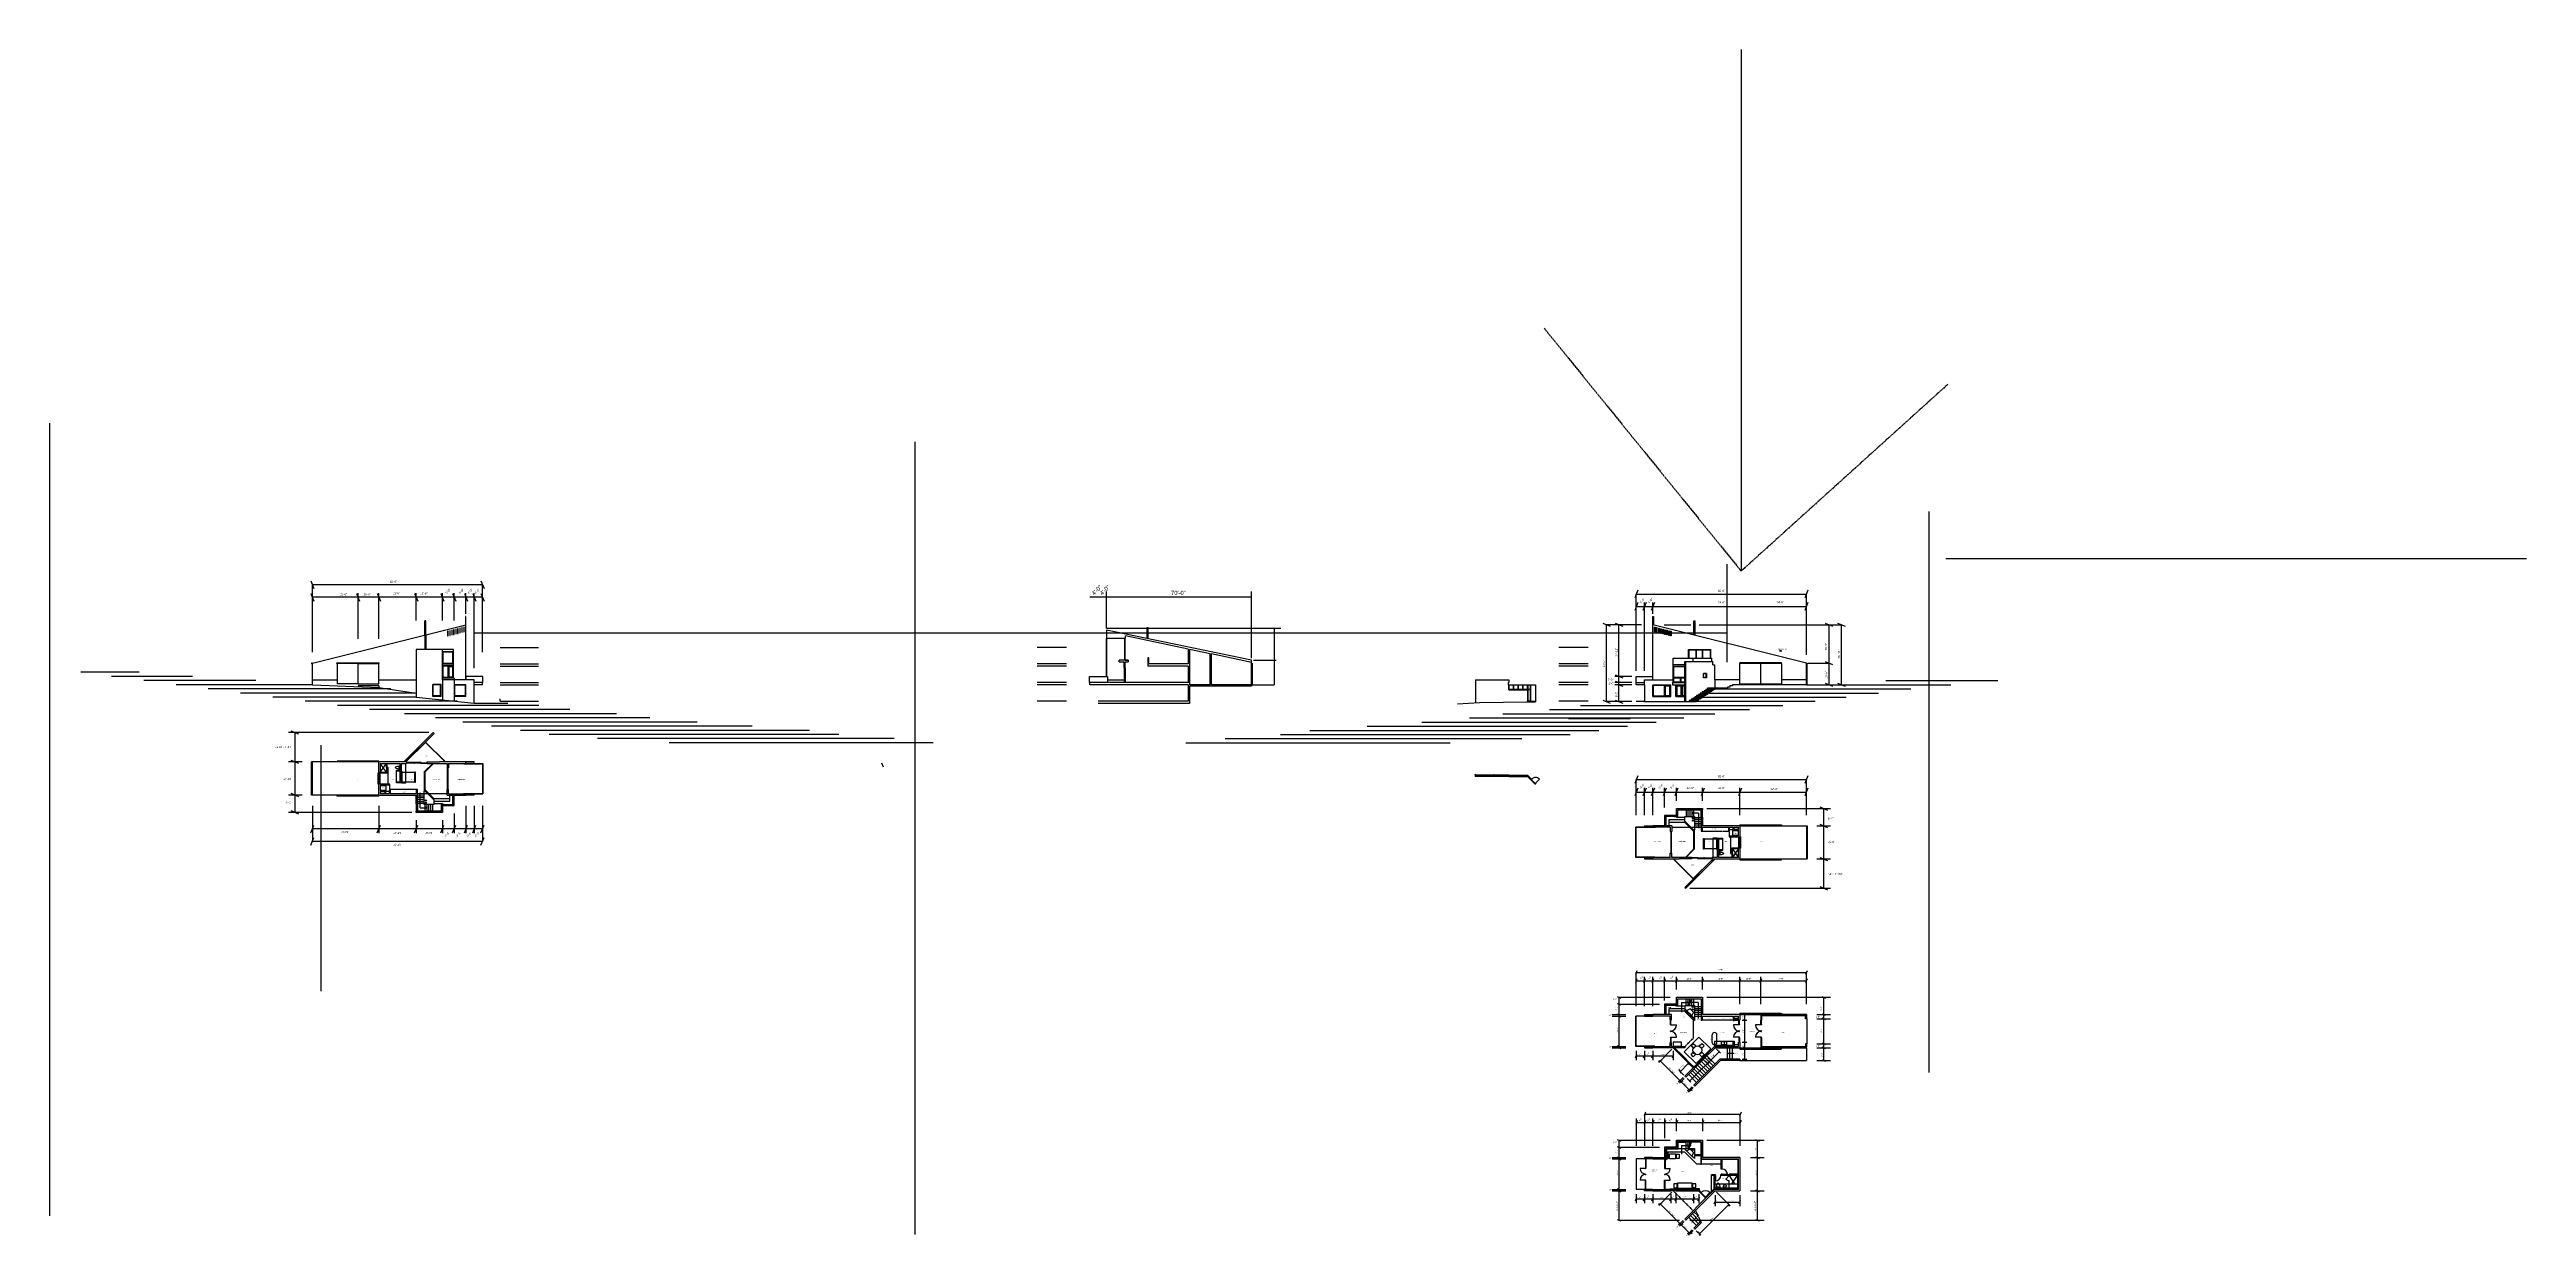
# Model space of a CAD drawing. Header units: inches. Extents: x -18171 to 1840, y 590 to 7454.
# Drawn here: x -14492 to -168, y 590 to 7454 of the extents above; entities that cross this region are included whole.
import ezdxf

# ---------------------------------------------------------------- set-up
doc = ezdxf.new("R2010")
doc.units = ezdxf.units.IN
doc.header["$LTSCALE"] = 0.5
doc.header["$MEASUREMENT"] = 0
doc.linetypes.add('ACAD_ISO02W100', pattern=[15, 12, -3])
doc.layers.get('0').update_dxf_attribs({"color": 253})
for name, color, linetype in [('A-doors', 254, 'Continuous'), ('A-Elev-North', 7, 'Continuous'), ('A-Elev-South', 7, 'Continuous'), ('A-fixtures', 140, 'Continuous'), ('A-furniture', 33, 'Continuous'), ('A-glazing', 252, 'Continuous'), ('A-millwork', 252, 'Continuous'), ('A-roof', 253, 'Continuous'), ('A-soffit', 251, 'ACAD_ISO02W100'), ('A-stairs', 252, 'Continuous'), ('A-text', 254, 'Continuous'), ('A-walls', 7, 'Continuous'), ('construction', 160, 'Continuous'), ('dimensions', 253, 'Continuous')]:
    doc.layers.add(name, color=color, linetype=linetype)

msp = doc.modelspace()

# ---------------------------------------------------------------- linework, layer by layer
for p, q in [((-4596, 1873), (-4716, 1873)), ((-4716, 1873), (-4596, 1873)), ((-4716, 1681), (-4596, 1681))]:
    msp.add_line(p, q)
at = {"layer": 'A-doors'}
for p, q in [((-12190, 3175), (-12190, 3300)), ((-12187, 3297), (-12190, 3297)), ((-12187, 3175), (-12187, 3300)), ((-12185, 3175), (-12193, 3175)), ((-12187, 3178), (-12190, 3178)), ((-6247, 3258, -5148), (-6247, 3261, -5148)), ((-6247, 3261, -5148), (-6244, 3261, -5148)), ((-6244, 3258, -5148), (-6244, 3261, -5148)), ((-6140, 3261, -5148), (-6137, 3261, -5148)), ((-6140, 3258, -5148), (-6140, 3261, -5148)), ((-6137, 3258, -5148), (-6137, 3261, -5148)), ((-5900, 3210, -5148), (-5876, 3234, -5148)), ((-5119, 2932), (-5111, 2932)), ((-5116, 2932), (-5116, 2807)), ((-5116, 2929), (-5113, 2929)), ((-5113, 2932), (-5113, 2807)), ((-5116, 2810), (-5113, 2810)), ((-4596, 1877), (-4476, 1877)), ((-5120, 1843), (-5112, 1843)), ((-5118, 1840), (-5115, 1840)), ((-5118, 1819), (-5115, 1819)), ((-5118, 1816), (-5115, 1816)), ((-5118, 1816), (-5115, 1816)), ((-5118, 1813), (-5115, 1813)), ((-5118, 1779), (-5115, 1779)), ((-5118, 1776), (-5118, 1779)), ((-5118, 1779), (-5115, 1779)), ((-5118, 1779), (-5118, 1776)), ((-5118, 1776), (-5115, 1776)), ((-5118, 1776), (-5115, 1776)), ((-5118, 1742), (-5115, 1742)), ((-5118, 1739), (-5115, 1739)), ((-5118, 1736), (-5115, 1736)), ((-5117, 1742), (-5083, 1742)), ((-5115, 1776), (-5115, 1779)), ((-5115, 1779), (-5115, 1776)), ((-4720, 1813), (-4754, 1813)), ((-4720, 1742), (-4754, 1742)), ((-4722, 1813), (-4722, 1816)), ((-4722, 1816), (-4719, 1816)), ((-4719, 1813), (-4722, 1813)), ((-4722, 1779), (-4722, 1776)), ((-4719, 1779), (-4722, 1779)), ((-4722, 1776), (-4719, 1776)), ((-4722, 1742), (-4722, 1739)), ((-4719, 1742), (-4722, 1742)), ((-4722, 1739), (-4719, 1739)), ((-4719, 1816), (-4719, 1813)), ((-4719, 1776), (-4719, 1779)), ((-4719, 1739), (-4719, 1742)), ((-4593, 1813), (-4627, 1813)), ((-4593, 1742), (-4627, 1742)), ((-4595, 1816), (-4592, 1816)), ((-4595, 1813), (-4595, 1816)), ((-4592, 1813), (-4595, 1813)), ((-4592, 1779), (-4595, 1779)), ((-4595, 1779), (-4595, 1776)), ((-4595, 1776), (-4592, 1776)), ((-4592, 1742), (-4595, 1742)), ((-4595, 1742), (-4595, 1739)), ((-4595, 1739), (-4592, 1739)), ((-4592, 1816), (-4592, 1813)), ((-4592, 1776), (-4592, 1779)), ((-4592, 1739), (-4592, 1742)), ((-5120, 1712), (-5112, 1712)), ((-5118, 1715), (-5115, 1715)), ((-4596, 1677), (-4476, 1677)), ((-5263, 1035, 0), (-5260, 1035, 0)), ((-5260, 1038, 0), (-5260, 1035, 0)), ((-5152, 1046), (-5152, 1035)), ((-5152, 1035, 0), (-5149, 1035, 0)), ((-5149, 1038, 0), (-5149, 1035, 0)), ((-5262, 983, 0), (-5294, 983, 0)), ((-5262, 916, 0), (-5294, 916, 0)), ((-5268, 854, -4869), (-5268, 862, -4869)), ((-5263, 986, 0), (-5260, 986, 0)), ((-5263, 986, 0), (-5263, 983, 0)), ((-5263, 983, 0), (-5260, 983, 0)), ((-5263, 951, 0), (-5260, 951, 0)), ((-5263, 951, 0), (-5263, 948, 0)), ((-5263, 948, 0), (-5260, 948, 0)), ((-5263, 913, 0), (-5263, 916, 0)), ((-5263, 916, 0), (-5260, 916, 0)), ((-5263, 913, 0), (-5260, 913, 0)), ((-5263, 865, 0), (-5260, 865, 0)), ((-5260, 986, 0), (-5260, 983, 0)), ((-5260, 951, 0), (-5260, 948, 0)), ((-5260, 913, 0), (-5260, 916, 0)), ((-5260, 862, 0), (-5260, 865, 0)), ((-5152, 986, 0), (-5149, 986, 0)), ((-5152, 986, 0), (-5152, 983, 0)), ((-5152, 983, 0), (-5149, 983, 0)), ((-5152, 951, 0), (-5152, 948, 0)), ((-5152, 951, 0), (-5149, 951, 0)), ((-5152, 948, 0), (-5149, 948, 0)), ((-5152, 913, 0), (-5152, 916, 0)), ((-5152, 916, 0), (-5149, 916, 0)), ((-5152, 913, 0), (-5149, 913, 0)), ((-5152, 856, 0), (-5152, 865, 0)), ((-5152, 865, 0), (-5149, 865, 0)), ((-5151, 983, 0), (-5119, 983, 0)), ((-5151, 916, 0), (-5119, 916, 0)), ((-5149, 986, 0), (-5149, 983, 0)), ((-5149, 951, 0), (-5149, 948, 0)), ((-5149, 913, 0), (-5149, 916, 0)), ((-5149, 856, 0), (-5149, 865, 0)), ((-4857, 942), (-4857, 912)), ((-4819, 950), (-4789, 950))]:
    msp.add_line(p, q, dxfattribs=at)
for centre, radius, start, end in [((-5898, 3214, -5148), 30.4, 42.2483, 140.4556), ((-5117, 1813), 34, 270, 0), ((-5117, 1742), 34, 0, 90), ((-4720, 1813), 34, 180, 270), ((-4720, 1742), 34, 90, 180), ((-4593, 1813), 34, 180, 270), ((-4593, 1742), 34, 90, 180), ((-5262, 983, 0), 32, 180, 270), ((-5262, 916, 0), 32, 90, 180), ((-5151, 983, 0), 32, 270, 0), ((-5151, 916, 0), 32, 0, 90), ((-4857, 942), 30, 270, 0), ((-4819, 950), 30, 0, 90)]:
    msp.add_arc(centre, radius, start, end, dxfattribs=at)
at = {"layer": 'A-Elev-North'}
for p, q in [((-12087, 4176, -5148), (-12087, 4128, -5148)), ((-12084, 4176, -5148), (-12087, 4176, -5148)), ((-12084, 4128, -5148), (-12084, 4176, -5148)), ((-5220, 4128), (-5220, 4176)), ((-5220, 4176), (-5217, 4176)), ((-5217, 4176), (-5217, 4128)), ((-5707, 3585), (-5352, 3585)), ((-12220, 3086), (-12220, 3087)), ((-5084, 3021), (-5084, 3020)), ((-5084, 1929), (-5084, 1928)), ((-4943, 1135), (-4943, 1064)), ((-4943, 1059), (-4943, 1008))]:
    msp.add_line(p, q, dxfattribs=at)
at = {"layer": 'A-Elev-North', "color": 252}
for p, q in [((-12189, 3888, 8053), (-12189, 3822)), ((-12186, 3888, 8053), (-12186, 3822)), ((-12162, 3885, 810), (-12162, 3825, -8803)), ((-5099, 3796, -15443), (-5099, 3886, -15443)), ((-6053, 3751), (-6053, 3781)), ((-6050, 3754), (-6050, 3778)), ((-6026, 3754), (-6026, 3778)), ((-6023, 3754), (-6023, 3778)), ((-5999, 3754), (-5999, 3778)), ((-5996, 3754), (-5996, 3778)), ((-5972, 3754), (-5972, 3778)), ((-5969, 3754, -5148), (-5969, 3778, -5148)), ((-5945, 3754, -10295), (-5945, 3778, -10295)), ((-5943, 3685, -5148), (-5943, 3781, -5148)), ((-5942, 3754, -5148), (-5942, 3778, -5148)), ((-5942, 3688, -5148), (-5942, 3751, -5148)), ((-5941, 3754, -5148), (-5941, 3778, -5148)), ((-5941, 3688, -5148), (-5941, 3751, -5148)), ((-5927, 3754, -5148), (-5927, 3778, -5148)), ((-5927, 3688, -5148), (-5927, 3751, -5148)), ((-5925, 3685, -5148), (-5925, 3778, -5148)), ((-5220, 3713, 7542), (-5220, 3781, 7542)), ((-5217, 3716, 7542), (-5217, 3778, 7542)), ((-5153, 3716, 0), (-5153, 3778, 0)), ((-5152, 3716, 0), (-5152, 3778, 0)), ((-5149, 3716), (-5149, 3778)), ((-5146, 3719), (-5146, 3775)), ((-5122, 3719), (-5122, 3775)), ((-5119, 3716), (-5119, 3778)), ((-5116, 3713, -30110), (-5116, 3781, -30110)), ((-5086, 3713, 15717), (-5086, 3781, 15717)), ((-5083, 3716, 15717), (-5083, 3778, 15717)), ((-5080, 3719, 15717), (-5080, 3775, 15717)), ((-5059, 3796, -30097), (-5059, 3819, -30227)), ((-5057, 3796, -30085), (-5057, 3819, -30215)), ((-5056, 3719, 15717), (-5056, 3775, 15717)), ((-5053, 3716, 15717), (-5053, 3778, 15717)), ((-5050, 3716, 15717), (-5050, 3778, 15717)), ((-5047, 3719, 15717), (-5047, 3775, 15717)), ((-12189, 3086), (-12189, 3089)), ((-12186, 3086), (-12186, 3089)), ((-5118, 3021), (-5118, 3018)), ((-5115, 3021), (-5115, 3018)), ((-5118, 1929), (-5118, 1926)), ((-5115, 1929), (-5115, 1926))]:
    msp.add_line(p, q, dxfattribs=at)
at = {"layer": 'A-Elev-North', "color": 253}
for p, q in [((-12152, 3819, -63014), (-12152, 3802, -5148)), ((-12152, 3802, -5148), (-12152, 3687, -5148)), ((-12269, 3107), (-12177, 3107)), ((-12269, 3094), (-12228, 3094)), ((-12220, 3082), (-12152, 3082)), ((-12177, 3107), (-12177, 3142)), ((-12177, 3107), (-12177, 3142)), ((-12152, 3082), (-12152, 3142)), ((-5152, 3025), (-5152, 2965)), ((-5084, 3025), (-5152, 3025)), ((-5035, 3013), (-5076, 3013)), ((-5035, 3000), (-5127, 3000)), ((-5127, 3000), (-5127, 2965)), ((-5127, 3000), (-5127, 2965)), ((-5084, 1933), (-5152, 1933)), ((-5152, 1933), (-5152, 1873)), ((-5035, 1907), (-5128, 1907)), ((-5128, 1907), (-5128, 1873)), ((-5035, 1921), (-5076, 1921)), ((-5035, 1097), (-5073, 1097))]:
    msp.add_line(p, q, dxfattribs=at)
at = {"layer": 'A-Elev-North', "color": 251}
for p, q in [((-5098, 3796, -15443), (-5098, 3819, -15443)), ((-5056, 3796, -30085), (-5056, 3819, -30085))]:
    msp.add_line(p, q, dxfattribs=at)
at = {"layer": 'A-Elev-North', "color": 254}
for p, q in [((-5098, 1681, 0), (-5093, 1676, 0)), ((-5091, 1678, 0), (-5094, 1681, 0)), ((-5050, 1634, 0), (-5048, 1632, 0)), ((-5046, 1634, 0), (-5048, 1636, 0)), ((-5048, 1632, 0), (-5047, 1633, 0))]:
    msp.add_line(p, q, dxfattribs=at)
at = {"layer": 'A-Elev-North', "color": 7}
for p, q in [((-5006, 1589, 0), (-5004, 1587, 0)), ((-5004, 1591, 0), (-5002, 1589, 0)), ((-4987, 1570, 0), (-4985, 1568, 0)), ((-4985, 1572, 0), (-4982, 1570, 0))]:
    msp.add_line(p, q, dxfattribs=at)
at = {"layer": 'A-Elev-North', "color": 253, "elevation": -5148}
for points in [[(-12190, 4090), (-12190, 4063), (-12187, 4063), (-12187, 4090)], [(-12178, 4093), (-12178, 4066), (-12176, 4066), (-12176, 4093)], [(-12166, 4096), (-12166, 4069), (-12164, 4069), (-12164, 4096)], [(-12155, 4099), (-12155, 4072), (-12152, 4072), (-12152, 4099)], [(-12143, 4102), (-12143, 4075), (-12141, 4075), (-12141, 4102)], [(-12132, 4105), (-12132, 4078), (-12129, 4078), (-12129, 4105)], [(-12120, 4108), (-12120, 4081), (-12117, 4081), (-12117, 4108)], [(-12108, 4111), (-12108, 4084), (-12106, 4084), (-12106, 4111)], [(-12097, 4114), (-12097, 4087), (-12094, 4087), (-12094, 4114)], [(-5207, 4114), (-5207, 4087), (-5210, 4087), (-5210, 4114)], [(-5196, 4111), (-5196, 4084), (-5198, 4084), (-5198, 4111)], [(-5184, 4108), (-5184, 4081), (-5186, 4081), (-5186, 4108)], [(-5172, 4105), (-5172, 4078), (-5175, 4078), (-5175, 4105)], [(-5161, 4102), (-5161, 4075), (-5163, 4075), (-5163, 4102)], [(-5149, 4099), (-5149, 4072), (-5152, 4072), (-5152, 4099)], [(-5137, 4096), (-5137, 4069), (-5140, 4069), (-5140, 4096)], [(-5126, 4093), (-5126, 4066), (-5128, 4066), (-5128, 4093)], [(-5114, 4090), (-5114, 4063), (-5117, 4063), (-5117, 4090)]]:
    msp.add_lwpolyline(points, close=True, dxfattribs=at)
at = {"layer": 'A-Elev-South', "color": 7}
for p, q in [((-14492, 5293, -5148), (-14492, 710, -5148)), ((-9488, 5186), (-9488, 602)), ((-12972, 3906), (-12084, 4128)), ((-12322, 4069, -5148), (-12322, 4150)), ((-12316, 4150), (-12322, 4150)), ((-12316, 4070, -5148), (-12316, 4150)), ((-12084, 3829, -5148), (-12084, 4128, -5148)), ((-8274, 4045), (-8274, 3925)), ((-8144, 4049), (-8144, 4112)), ((-8144, 4112), (-8138, 4112)), ((-8138, 4047), (-8138, 4112)), ((-5220, 3810), (-5220, 4128)), ((-4982, 4069), (-4982, 4150)), ((-4982, 4150), (-4976, 4150)), ((-4976, 4067), (-4976, 4150)), ((-12972, 3781, -5148), (-12588, 3764, -5148)), ((-12588, 3764, -5148), (-12372, 3732, -11991)), ((-11987, 3829, -5148), (-12084, 3829, -5148)), ((-11988, 3781), (-12036, 3781)), ((-12036, 3675), (-12036, 3781)), ((-11988, 3781), (-11988, 3793, -5148)), ((-11987, 3793, -5148), (-11987, 3829, -5148)), ((-8477, 3829, -5148), (-8404, 3829, -5148)), ((-8477, 3793, -5148), (-8477, 3829, -5148)), ((-8476, 3781), (-8476, 3793, -5148)), ((-8428, 3781, -3432), (-8476, 3781)), ((-6057, 3781), (-5898, 3781, -9678)), ((-5317, 3793, -15993), (-5317, 3829, -15993)), ((-5317, 3829, -15993), (-5220, 3829, -5148)), ((-5317, 3829, -15993), (-5241, 3829, -5148)), ((-5316, 3793, -15993), (-5317, 3793, -15922)), ((-5316, 3781, -10846), (-5316, 3793, -15993)), ((-5268, 3781, -3792), (-5316, 3781, -10846)), ((-4914, 3725), (-4914, 3718)), ((-4904, 3725), (-4914, 3725)), ((-4904, 3732), (-4904, 3725)), ((-4893, 3732), (-4904, 3732)), ((-4893, 3739), (-4893, 3732)), ((-4882, 3739), (-4893, 3739)), ((-4882, 3746), (-4882, 3739)), ((-4872, 3746), (-4882, 3746)), ((-4872, 3753), (-4872, 3746)), ((-4861, 3753), (-4872, 3753)), ((-4789, 3760, 10247), (-4867, 3760, 5099)), ((-4861, 3760), (-4861, 3753)), ((-4774, 3767), (-4789, 3767, 2864)), ((-4789, 3767), (-4789, 3760)), ((-4774, 3774), (-4774, 3767)), ((-4767, 3774), (-4774, 3774)), ((-4759, 3774), (-4767, 3774)), ((-4759, 3781), (-4759, 3774)), ((-12036, 3675), (-11998, 3675)), ((-12008, 3675), (-11900, 3675)), ((-11998, 3675), (-11842, 3675, -5148)), ((-5268, 3683, -33902), (-5316, 3683, -40955)), ((-5268, 3683, -33902), (-4967, 3683, 11357)), ((-4967, 3690), (-4967, 3683)), ((-4946, 3697), (-4957, 3697)), ((-4957, 3697), (-4957, 3690)), ((-4946, 3704), (-4946, 3697)), ((-4936, 3704), (-4946, 3704)), ((-4936, 3711), (-4936, 3704)), ((-4925, 3711), (-4936, 3711)), ((-4925, 3718), (-4925, 3711)), ((-4914, 3718), (-4925, 3718)), ((-12268, 3498), (-12274, 3504)), ((-12084, 3334), (-12237, 3334)), ((-5220, 2773), (-5067, 2773)), ((-5035, 2609), (-5030, 2604)), ((-5030, 1512), (-4927, 1615)), ((-5035, 1517), (-5030, 1512))]:
    msp.add_line(p, q, dxfattribs=at)
at = {"layer": 'A-Elev-South', "color": 253}
for p, q in [((-12981, 4381), (-12963, 4337)), ((-12981, 4309), (-12963, 4265)), ((-11988, 4359), (-12972, 4359)), ((-12717, 4309), (-12699, 4265)), ((-12708, 4047), (-12708, 4311)), ((-12597, 4309), (-12579, 4265)), ((-12588, 4047), (-12588, 4311)), ((-12381, 4309), (-12363, 4265)), ((-12372, 4152), (-12372, 4311)), ((-12229, 4309), (-12211, 4265)), ((-12220, 4152), (-12220, 4311)), ((-12161, 4309), (-12143, 4265)), ((-12152, 4152), (-12152, 4311)), ((-12093, 4309), (-12075, 4265)), ((-12084, 4190), (-12084, 4311)), ((-12045, 4309), (-12027, 4265)), ((-11997, 4381), (-11979, 4337)), ((-11997, 4309), (-11979, 4265)), ((-11988, 3969), (-11988, 4359)), ((-5307, 4328), (-5325, 4283)), ((-5316, 4257), (-5316, 4305)), ((-5316, 4305), (-4332, 4305)), ((-4323, 4328), (-4341, 4283)), ((-4332, 4257), (-4332, 4305)), ((-11988, 4287), (-12972, 4287)), ((-5307, 4256), (-5325, 4211)), ((-5316, 4233), (-4332, 4233)), ((-5259, 4256), (-5277, 4211)), ((-5211, 4256), (-5229, 4211)), ((-5220, 4190), (-5220, 4257)), ((-4323, 4256), (-4341, 4211)), ((-12322, 4069, 13805), (-12322, 3985, -60423)), ((-12316, 4070, 13629), (-12316, 3985, -60344)), ((-8380, 3829, -5148), (-8380, 4048, -5148)), ((-8276, 4045), (-8276, 3925)), ((-8273, 4045), (-8273, 3925)), ((-5510, 4137), (-5466, 4119)), ((-5488, 3683), (-5488, 4128)), ((-5438, 4137), (-5394, 4119)), ((-5416, 3683), (-5416, 4128)), ((-4332, 3906), (-5220, 4128)), ((-4224, 4137), (-4180, 4119)), ((-4152, 4137), (-4108, 4119)), ((-12831, 3903, -5148), (-12831, 3908, -5148)), ((-12586, 3906, -5148), (-12831, 3906, -5148)), ((-12828, 3903, -5148), (-12831, 3903, -5148)), ((-12708, 3903, -5148), (-12828, 3903, -5148)), ((-12828, 3903, -5148), (-12828, 3786, -10295)), ((-12588, 3903, -5148), (-12586, 3903, -5148)), ((-12586, 3906, -5148), (-12586, 3908, -5148)), ((-12586, 3903, -5148), (-12586, 3906, -5148)), ((-12372, 3985, -5148), (-12372, 3709, -5148)), ((-12220, 3985, 69356), (-12372, 3985, -5148)), ((-12156, 3985, -5148), (-12220, 3985, 69356)), ((-12156, 3900), (-12220, 3900, 74503)), ((-12156, 3891), (-12220, 3891, 74503)), ((-12156, 3905, -31309), (-12156, 3985, -5148)), ((-12156, 3819, -42750), (-12156, 3905, -31309)), ((-8277, 3879), (-8277, 3793)), ((-8272, 3879), (-8272, 3793)), ((-5105, 3898, -15443), (-5035, 3898, -32615)), ((-5105, 3889, -15443), (-5035, 3889, -32615)), ((-5102, 3934, -15443), (-5010, 3934, -15443)), ((-5035, 3683, -15443), (-5035, 3915, -15443)), ((-5035, 3915, -22328), (-4873, 3915, -20667)), ((-5030, 3683), (-5030, 3915)), ((-5010, 3934), (-4878, 3934)), ((-4987, 3915, 0), (-4987, 3934, 0)), ((-4878, 3915), (-4878, 3934)), ((-4873, 3895), (-4873, 3915)), ((-4873, 3898, -15443), (-4871, 3898, -15443)), ((-4873, 3895, -15443), (-4861, 3895, -10327)), ((-4871, 3895, -15443), (-4871, 3898, -15443)), ((-4716, 3906), (-4716, 3908)), ((-4716, 3906), (-4476, 3906, 5148)), ((-4716, 3903), (-4716, 3906)), ((-4716, 3903), (-4716, 3903)), ((-4476, 3903, 5148), (-4476, 3908, 5148)), ((-4476, 3903, 5148), (-4476, 3786)), ((-4476, 3903, 5148), (-4476, 3903, 5148)), ((-4323, 3906), (-4202, 3906)), ((-4224, 3915), (-4180, 3897)), ((-12972, 3810, -10295), (-12828, 3810, -10295)), ((-12708, 3786, -5148), (-12828, 3786, -10295)), ((-12588, 3775, -5148), (-12708, 3775, -5148)), ((-12708, 3775, -5148), (-12708, 3770, -5148)), ((-12588, 3810, -10295), (-12372, 3810, -10295)), ((-12588, 3775, -5148), (-12588, 3764, -5148)), ((-12152, 3819, -6490), (-12220, 3819, 68013)), ((-12152, 3810, -11638), (-12220, 3810, 62865)), ((-12084, 3810, -1775), (-12084, 3829, -5148)), ((-12084, 3829, -5148), (-12084, 3810, -10295)), ((-12036, 3781), (-12036, 3810, -5148)), ((-11987, 3793), (-12036, 3793)), ((-8477, 3829, -5148), (-8374, 3829, -5148)), ((-8374, 3829, -5148), (-8374, 3793, -5148)), ((-8374, 3810, -4848), (-8277, 3810, 0)), ((-6245, 3810, -10295), (-6053, 3810, -10295)), ((-6057, 3793), (-6053, 3793, -260)), ((-6053, 3751), (-5943, 3751, -7015)), ((-5438, 3838, -5148), (-5394, 3820, -5148)), ((-5438, 3802, -5148), (-5416, 3793, -5148)), ((-5416, 3781), (-5394, 3772)), ((-5316, 3793, -21141), (-5268, 3793, -10846)), ((-5268, 3810, -10846), (-5102, 3810, -9488)), ((-5268, 3781, -3792), (-5268, 3810, -16232)), ((-5220, 3781, 7542), (-5116, 3781, 895)), ((-5106, 3793, -15443), (-5035, 3793, -19747)), ((-5106, 3781, -15443), (-5035, 3781, -19747)), ((-5106, 3781, 274), (-5102, 3781, 0)), ((-4914, 3725), (-4956, 3725)), ((-4904, 3732), (-4946, 3732)), ((-4893, 3739), (-4935, 3739)), ((-4910, 3845), (-4927, 3845)), ((-4927, 3821, 2574), (-4927, 3845, 2574)), ((-4910, 3821), (-4927, 3821)), ((-4882, 3746), (-4924, 3746)), ((-4872, 3753), (-4914, 3753)), ((-4910, 3845), (-4910, 3821)), ((-4861, 3760), (-4903, 3760)), ((-4716, 3810), (-4861, 3810)), ((-4332, 3810, -4942), (-4476, 3810)), ((-4224, 3790, -5148), (-4180, 3772, -5148)), ((-4152, 3790, -5148), (-4108, 3772, -5148)), ((-5944, 3685, 2969), (-5898, 3685, 9092)), ((-5510, 3692, -33902), (-5466, 3674, -33902)), ((-5438, 3692, -33902), (-5394, 3674, -33902)), ((-5220, 3713, -22567), (-5116, 3713, -30110)), ((-5217, 3716, -22759), (-5152, 3716, -26914)), ((-5149, 3716, -27106), (-5119, 3716, -29918)), ((-5146, 3719, -27297), (-5122, 3719, -29726)), ((-5086, 3713, -15415), (-5035, 3713, -18652)), ((-5083, 3716, -11389), (-5053, 3716, -14201)), ((-5080, 3719, -11580), (-5056, 3719, -14009)), ((-5050, 3716, -11389), (-5035, 3716, -12761)), ((-5047, 3719, -11580), (-5035, 3719, -12758)), ((-4957, 3690), (-5009, 3690)), ((-4957, 3697), (-4999, 3697)), ((-4946, 3704), (-4988, 3704)), ((-4936, 3711), (-4978, 3711)), ((-4925, 3718), (-4967, 3718)), ((-12298, 3504), (-13111, 3504)), ((-13050, 3494), (-13094, 3513)), ((-13032, 3334), (-13111, 3334)), ((-13050, 3325), (-13094, 3343)), ((-12036, 3334), (-12084, 3334)), ((-12036, 3326), (-12084, 3326)), ((-9669, 3305), (-9679, 3327)), ((-9669, 3305), (-9679, 3327)), ((-5307, 3254), (-5325, 3210)), ((-5307, 3182), (-5325, 3138)), ((-5316, 3232), (-4332, 3232)), ((-5316, 3184), (-5316, 3232)), ((-5316, 3160), (-4332, 3160)), ((-5259, 3182), (-5277, 3138)), ((-5211, 3182), (-5229, 3138)), ((-5220, 3026), (-5220, 3184)), ((-5143, 3182), (-5161, 3138)), ((-5152, 3070), (-5152, 3184)), ((-5075, 3182), (-5093, 3138)), ((-5084, 3110), (-5084, 3184)), ((-4923, 3182), (-4941, 3138)), ((-4932, 3110), (-4932, 3184)), ((-4707, 3182), (-4725, 3138)), ((-4716, 3026), (-4716, 3184)), ((-4323, 3254), (-4341, 3210)), ((-4323, 3182), (-4341, 3138)), ((-4332, 3184), (-4332, 3232)), ((-13032, 3142), (-13111, 3142)), ((-12396, 3042), (-13111, 3042)), ((-13050, 3133), (-13094, 3151)), ((-13050, 3033), (-13094, 3051)), ((-12588, 3081), (-12588, 2923)), ((-12152, 3037), (-12152, 2923)), ((-12036, 3150), (-12084, 3150, -5132)), ((-12036, 3142), (-12084, 3142, -5132)), ((-12084, 3081), (-12084, 2923)), ((-4908, 3065), (-4193, 3065)), ((-4254, 3074), (-4210, 3056)), ((-12981, 2925), (-12963, 2969)), ((-12981, 2853), (-12963, 2897)), ((-11988, 2947), (-12972, 2947)), ((-12972, 2923), (-12972, 2875)), ((-11988, 2875), (-12972, 2875)), ((-12597, 2925), (-12579, 2969)), ((-12381, 2925), (-12363, 2969)), ((-12372, 2997), (-12372, 2923)), ((-12229, 2925), (-12211, 2969)), ((-12220, 2997), (-12220, 2923)), ((-12161, 2925), (-12143, 2969)), ((-12093, 2925), (-12075, 2969)), ((-12045, 2925), (-12027, 2969)), ((-11997, 2925), (-11979, 2969)), ((-11997, 2853), (-11979, 2897)), ((-11988, 2923), (-11988, 2875)), ((-5268, 2965), (-5220, 2965, -5132)), ((-5268, 2957), (-5220, 2957, -5132)), ((-4271, 2965), (-4193, 2965)), ((-4254, 2974), (-4210, 2956)), ((-5268, 2781), (-5220, 2781)), ((-5268, 2773), (-5220, 2773)), ((-4271, 2773), (-4193, 2773)), ((-4254, 2782), (-4210, 2764)), ((-5006, 2604), (-4193, 2604)), ((-4254, 2613), (-4210, 2594)), ((-5312, 2127, -10846), (-5321, 2105, -10846)), ((-5312, 2079, -10846), (-5321, 2057, -10846)), ((-5316, 2092, -10846), (-5316, 2116, -10846)), ((-5316, 2116, -10846), (-4332, 2116, -10846)), ((-5316, 2068, -10846), (-4332, 2068, -10846)), ((-5264, 2079, -10846), (-5273, 2057, -10846)), ((-5216, 2079, -10846), (-5225, 2057, -10846)), ((-5220, 1921, -10846), (-5220, 2092, -10846)), ((-5148, 2079, -10846), (-5157, 2057, -10846)), ((-5152, 1954, -10846), (-5152, 2092, -10846)), ((-5080, 2079, -10846), (-5089, 2057, -10846)), ((-5084, 2018, -10846), (-5084, 2092, -10846)), ((-4928, 2079, -10846), (-4937, 2057, -10846)), ((-4932, 2018, -10846), (-4932, 2092, -10846)), ((-4712, 2079, -10846), (-4721, 2057, -10846)), ((-4716, 1934, -10846), (-4716, 2092, -10846)), ((-4592, 2079, -10846), (-4601, 2057, -10846)), ((-4596, 1934, -10846), (-4596, 2092, -10846)), ((-4328, 2127, -10846), (-4337, 2105, -10846)), ((-4328, 2079, -10846), (-4337, 2057, -10846)), ((-4332, 1934, -10846), (-4332, 2116, -10846)), ((-5455, 1873), (-5377, 1873)), ((-5455, 1865), (-5377, 1865)), ((-5427, 1978), (-5405, 1969)), ((-5427, 1938), (-5405, 1929)), ((-5427, 1878), (-5416, 1873)), ((-5416, 1973), (-5120, 1973)), ((-5416, 1933), (-5182, 1933)), ((-5416, 1865), (-5405, 1861)), ((-5268, 1873, -5698), (-5220, 1873)), ((-5268, 1865, -5698), (-5220, 1865)), ((-4908, 1973, -10846), (-4193, 1973, -10846)), ((-4683, 1871), (-4694, 1876)), ((-4271, 1873, -10846), (-4193, 1873, -10846)), ((-4243, 1978, -10846), (-4221, 1969, -10846)), ((-4243, 1878, -10846), (-4221, 1869, -10846)), ((-4683, 1839), (-4694, 1844)), ((-4271, 1849, -10846), (-4193, 1849, -10846)), ((-4243, 1854, -10846), (-4221, 1845, -10846)), ((-5455, 1689), (-5377, 1689)), ((-5455, 1681), (-5377, 1681)), ((-5427, 1694), (-5416, 1689)), ((-5416, 1681), (-5405, 1677)), ((-5321, 1623, -10846), (-5312, 1645, -10846)), ((-5316, 1663, -10846), (-5316, 1610, -10846)), ((-5316, 1634, -10846), (-5102, 1634, -10846)), ((-5273, 1623, -10846), (-5264, 1645, -10846)), ((-5268, 1689, -10846), (-5220, 1689)), ((-5268, 1681, -10846), (-5220, 1681)), ((-5268, 1663, -10846), (-5268, 1610, -10846)), ((-5225, 1623, -10846), (-5216, 1645, -10846)), ((-5220, 1689), (-5120, 1689)), ((-5220, 1663, -10846), (-5220, 1610, -10846)), ((-5167, 1610, -4123), (-5189, 1601, -4123)), ((-5186, 1597, 0), (-5111, 1673, 0)), ((-5178, 1606, -4123), (-5004, 1432, 1997)), ((-5112, 1689), (-5034, 1689)), ((-5107, 1623, 0), (-5098, 1645, 0)), ((-5102, 1663, 0), (-5102, 1610, 0)), ((-5062, 1543, 4123), (-5013, 1592, 4123)), ((-5008, 1581, 4123), (-5018, 1603, 4123)), ((-5007, 1488), (-4837, 1658)), ((-4833, 1615), (-4983, 1465)), ((-4829, 1607), (-4977, 1459)), ((-4901, 1586), (-4906, 1597)), ((-4884, 1603), (-4889, 1614)), ((-4835, 1653), (-4839, 1664)), ((-4716, 1615), (-4833, 1615)), ((-4716, 1607), (-4829, 1607)), ((-4683, 1711), (-4694, 1716)), ((-4683, 1679), (-4694, 1684)), ((-4689, 1615), (-4694, 1618)), ((-4683, 1605), (-4689, 1607)), ((-4271, 1705, -10846), (-4193, 1705, -10846)), ((-4271, 1681, -10846), (-4193, 1681, -10846)), ((-4271, 1607, -10846), (-4193, 1607, -10846)), ((-4243, 1710, -10846), (-4221, 1701, -10846)), ((-4243, 1686, -10846), (-4221, 1677, -10846)), ((-4243, 1612, -10846), (-4221, 1603, -10846)), ((-5062, 1490), (-5073, 1486)), ((-5071, 1482), (-5044, 1509)), ((-5070, 1552), (-5041, 1523)), ((-5057, 1532, 4123), (-5066, 1555, 4123)), ((-5065, 1476), (-5038, 1503)), ((-5046, 1489), (-5057, 1485)), ((-5010, 1438), (-5021, 1433)), ((-5018, 1430), (-4992, 1456)), ((-5013, 1424), (-4986, 1451)), ((-5004, 1483), (-5009, 1494)), ((-4993, 1437, 1997), (-5004, 1432, 1997)), ((-4983, 1465), (-4977, 1459)), ((-5262, 1308, -10846), (-5271, 1286, -10846)), ((-5267, 1297, -10846), (-4715, 1297, -10846)), ((-4710, 1308, -10846), (-4719, 1286, -10846)), ((-4715, 1115, -10846), (-4715, 1297, -10846)), ((-5427, 1151), (-5405, 1141)), ((-5416, 1146), (-5120, 1146)), ((-5310, 1260, -10846), (-5319, 1238, -10846)), ((-5315, 1249, -10846), (-4715, 1249, -10846)), ((-5262, 1260, -10846), (-5271, 1238, -10846)), ((-5214, 1260, -10846), (-5223, 1238, -10846)), ((-5219, 1115, -10846), (-5219, 1273, -10846)), ((-5146, 1260, -10846), (-5155, 1238, -10846)), ((-5151, 1159, -10846), (-5151, 1273, -10846)), ((-5078, 1260, -10846), (-5087, 1238, -10846)), ((-5083, 1199, -10846), (-5083, 1273, -10846)), ((-4926, 1260, -10846), (-4935, 1238, -10846)), ((-4931, 1199, -10846), (-4931, 1273, -10846)), ((-4908, 1146, -10846), (-4577, 1146)), ((-4710, 1260, -10846), (-4719, 1238, -10846)), ((-4627, 1151), (-4605, 1141)), ((-5455, 1046), (-5377, 1046)), ((-5455, 1038), (-5377, 1038)), ((-5427, 1111), (-5405, 1101)), ((-5427, 1051), (-5416, 1046)), ((-5416, 1106), (-5182, 1106)), ((-5416, 1038), (-5405, 1033)), ((-4655, 1046), (-4577, 1046)), ((-4627, 1051), (-4605, 1041)), ((-5455, 862), (-5377, 862)), ((-5427, 867), (-5416, 862)), ((-5455, 854), (-5377, 854)), ((-5416, 854), (-5405, 849)), ((-5321, 796, -10846), (-5312, 818, -10846)), ((-5316, 835, -10846), (-5316, 783, -10846)), ((-5316, 807, -10846), (-4954, 807, -10846)), ((-5273, 796, -10846), (-5264, 818, -10846)), ((-5268, 835, -10846), (-5268, 783, -10846)), ((-5225, 796, -10846), (-5216, 818, -10846)), ((-5220, 835, -10846), (-5220, 783, -10846)), ((-5167, 783, -4123), (-5189, 774, -4123)), ((-5186, 770, 0), (-5111, 846, 0)), ((-5178, 778, -4123), (-5004, 605, 1997)), ((-5121, 796), (-5112, 818)), ((-5116, 835), (-5116, 783)), ((-5091, 796, 15717), (-5082, 818, 15717)), ((-5086, 835, 15717), (-5086, 783, 15717)), ((-4989, 796), (-4979, 818)), ((-4984, 835), (-4984, 783)), ((-4959, 796), (-4949, 818)), ((-4954, 835), (-4954, 783)), ((-4951, 605), (-4781, 775)), ((-4865, 778), (-4856, 800)), ((-4860, 829), (-4860, 765)), ((-4860, 789, -10846), (-4713, 789, -10846)), ((-4852, 846), (-4773, 767)), ((-4777, 764), (-4786, 786)), ((-4721, 778), (-4712, 800)), ((-4716, 829), (-4716, 765)), ((-4655, 854), (-4577, 854)), ((-4627, 859), (-4605, 849)), ((-5427, 689), (-5405, 680)), ((-5416, 684), (-5066, 684, 8854)), ((-5062, 663), (-5073, 659)), ((-5071, 655), (-5044, 682)), ((-5065, 649), (-5038, 676)), ((-5046, 662), (-5057, 657)), ((-5010, 611), (-5021, 606)), ((-5018, 602), (-4992, 629)), ((-5013, 597), (-4986, 624)), ((-5006, 684, -10846), (-4577, 684)), ((-4993, 610, 1997), (-5004, 605, 1997)), ((-4994, 684, 10674), (-4987, 684, 10846)), ((-4945, 676), (-4983, 638)), ((-4983, 638), (-4977, 632)), ((-4941, 668), (-4977, 632)), ((-4969, 623), (-4942, 597)), ((-4946, 594), (-4955, 616)), ((-4627, 689), (-4605, 680))]:
    msp.add_line(p, q, dxfattribs=at)
at = {"layer": 'A-Elev-South', "color": 252}
for p, q in [((-12972, 3969), (-12972, 4359)), ((-12036, 3877), (-12036, 4311)), ((-5316, 3861), (-5316, 4257)), ((-5268, 3861), (-5268, 4257)), ((-4332, 3953), (-4332, 4257)), ((-12972, 3906, -5148), (-12977, 3906, -5148)), ((-12977, 3906, -5148), (-12977, 3901, -5148)), ((-12972, 3906, -5148), (-12977, 3906, -5148)), ((-12977, 3906, -5148), (-12977, 3901, -5148)), ((-12974, 3901, -5148), (-12977, 3901, -5148)), ((-12974, 3901, -5148), (-12977, 3901, -5148)), ((-12974, 3901), (-12974, 3781, -5148)), ((-12974, 3901), (-12974, 3781, -5148)), ((-12220, 3810), (-12220, 3985, 69356)), ((-12156, 3972, -5148), (-12220, 3972, 69356)), ((-12217, 3969, 129147), (-12217, 3903, 75690)), ((-12159, 3969, 55831), (-12217, 3969, 130335)), ((-12159, 3903, -31309), (-12217, 3903, 43195)), ((-12189, 3888, -24009), (-12217, 3888, 43225)), ((-12217, 3888, 74533), (-12217, 3822, 36704)), ((-12159, 3888, -31279), (-12186, 3888, -24009)), ((-12162, 3885, -32032), (-12183, 3885, -24762)), ((-12183, 3885, 5973), (-12183, 3825, -30708)), ((-12159, 3903, 1187), (-12159, 3969, 54643)), ((-12159, 3822, -37799), (-12159, 3888, 30)), ((-7540, 3906), (-7537, 3906)), ((-7540, 3901), (-7537, 3901)), ((-7538, 3901), (-7538, 3781, -5148)), ((-7537, 3906), (-7537, 3901)), ((-5013, 3985, -15443), (-4884, 3985, -15443)), ((-5013, 3934, -15443), (-5013, 3985, -15443)), ((-5010, 3982, -15443), (-4967, 3982, 753)), ((-5010, 3934, -15443), (-5010, 3982, -15443)), ((-4969, 3934), (-4969, 3982)), ((-4967, 3982), (-4933, 3982)), ((-4967, 3934), (-4967, 3982)), ((-4933, 3934), (-4933, 3982)), ((-4931, 3982), (-4886, 3982, -15443)), ((-4931, 3934), (-4931, 3982)), ((-4886, 3934), (-4886, 3982)), ((-4884, 3934), (-4884, 3985)), ((-4332, 3906), (-4329, 3906)), ((-4332, 3901), (-4329, 3901)), ((-4330, 3901), (-4330, 3781, -5148)), ((-4329, 3906), (-4329, 3901)), ((-12972, 3781, -5148), (-13760, 3781, -5148)), ((-12276, 3713, -5148), (-12276, 3783)), ((-12228, 3783), (-12276, 3783)), ((-12273, 3716, -5148), (-12273, 3780, -606)), ((-12231, 3780, -606), (-12273, 3780, -606)), ((-12231, 3716, -8070), (-12231, 3780, -2098)), ((-12228, 3713, -5148), (-12228, 3783)), ((-12189, 3822, -33378), (-12217, 3822, 33855)), ((-12159, 3822, -40648), (-12186, 3822, -33378)), ((-12162, 3825, -41402), (-12183, 3825, -34131)), ((-12036, 3810, -6490), (-12152, 3810, -11638)), ((-12084, 3781, 7542), (-12152, 3781, -5148)), ((-12087, 3778, 6936), (-12149, 3778, -5754)), ((-12149, 3716, -5148), (-12149, 3778, -4411)), ((-12087, 3716, 4620), (-12087, 3778, 5357)), ((-12084, 3713, 7542), (-12084, 3781, 7542)), ((-6026, 3778), (-6050, 3778)), ((-6026, 3754), (-6050, 3754)), ((-5999, 3778), (-6023, 3778)), ((-5999, 3754), (-6023, 3754)), ((-5972, 3778), (-5996, 3778)), ((-5972, 3754), (-5996, 3754)), ((-5945, 3778, -5148), (-5969, 3778, -5148)), ((-5945, 3754, -5148), (-5969, 3754, -5148)), ((-5898, 3778, -5148), (-5942, 3778, -5148)), ((-5927, 3754, -5148), (-5942, 3754, -5148)), ((-5927, 3751, -5148), (-5942, 3751, -5148)), ((-5217, 3778, 7351), (-5152, 3778, 3196)), ((-5149, 3778, 3004), (-5119, 3778, 192)), ((-5146, 3775, 2812), (-5122, 3775, 384)), ((-5035, 3822, -19661), (-5099, 3822, -15443)), ((-5059, 3819, -15443), (-5099, 3819, -15443)), ((-5059, 3796, -15443), (-5099, 3796, -15443)), ((-5083, 3778, 18721), (-5053, 3778, 15909)), ((-5080, 3775, 18529), (-5056, 3775, 16100)), ((-5035, 3819, -33196), (-5057, 3819, -30085)), ((-5035, 3796, -33196), (-5057, 3796, -30085)), ((-5050, 3778, 18721), (-5035, 3778, 17349)), ((-5047, 3775, 18529), (-5035, 3775, 17352)), ((-4912, 3844, 152), (-4927, 3844, 2316)), ((-4912, 3823, 152), (-4927, 3823, 2316)), ((-4912, 3823, -258), (-4912, 3844, -258)), ((-4332, 3781), (-3496, 3781)), ((-11663, 3661, -5148), (-12827, 3661, -5148)), ((-12228, 3713, -5148), (-12276, 3713, -5148)), ((-12231, 3716, -5148), (-12273, 3716, -5148)), ((-12084, 3713, 7542), (-12152, 3713, -5148)), ((-12087, 3716, 7542), (-12149, 3716, -5148)), ((-5638, 3661), (-4474, 3661)), ((-5633, 3661, -5148), (-4469, 3661, -5148)), ((-10429, 3541, -5148), (-11936, 3541, -5148)), ((-6872, 3541), (-5366, 3541)), ((-5316, 3026), (-5316, 3184)), ((-5268, 3026), (-5268, 3184)), ((-4332, 3026), (-4332, 3184)), ((-12972, 3081), (-12972, 2923)), ((-12036, 3081), (-12036, 2923)), ((-11988, 3081), (-11988, 2923)), ((-5316, 1921, -10846), (-5316, 2092, -10846)), ((-5268, 1921, -10846), (-5268, 2092, -10846)), ((-4961, 1581), (-4914, 1534)), ((-4950, 1591), (-4903, 1545)), ((-4939, 1602), (-4893, 1555)), ((-4929, 1613), (-4882, 1566)), ((-4918, 1623), (-4871, 1577)), ((-4907, 1634), (-4861, 1588)), ((-5014, 1528), (-4967, 1481)), ((-5003, 1538), (-4956, 1492)), ((-4992, 1549), (-4946, 1502)), ((-4982, 1560), (-4935, 1513)), ((-4971, 1570), (-4924, 1523)), ((-5267, 1115, -10846), (-5267, 1297, -10846)), ((-5315, 1115, -10846), (-5315, 1273, -10846)), ((-4992, 722), (-4946, 675)), ((-4982, 732), (-4958, 709)), ((-5014, 701), (-4967, 654)), ((-5003, 711), (-4956, 664))]:
    msp.add_line(p, q, dxfattribs=at)
at = {"layer": 'A-Elev-South'}
for p, q in [((-8278, 4048), (-8380, 4048, -5148)), ((-8270, 4048), (-8278, 4048)), ((-8276, 4048), (-8276, 4045)), ((-8273, 4045), (-8276, 4045)), ((-8273, 4048), (-8273, 4045)), ((-8270, 4048), (-8270, 4063)), ((-12972, 3781), (-12972, 3906)), ((-12972, 3781), (-12972, 3906)), ((-12708, 3903, -5148), (-12588, 3903, -5148)), ((-12708, 3786, -5148), (-12708, 3903, -5148)), ((-12588, 3786, -5148), (-12588, 3903, -5148)), ((-8254, 3922), (-8307, 3922, -1862)), ((-8272, 3922), (-8277, 3922)), ((-8277, 3879), (-8277, 3913)), ((-8273, 3925), (-8276, 3925)), ((-8276, 3925), (-8276, 3922)), ((-8273, 3925), (-8273, 3922)), ((-8272, 3922), (-8254, 3922)), ((-8272, 3879), (-8272, 3913)), ((-8254, 3922), (-8254, 3913)), ((-8135, 3937), (-8140, 3937)), ((-7908, 3889), (-8140, 3889)), ((-7908, 3901), (-8135, 3901)), ((-7540, 3786), (-7540, 3922)), ((-7540, 3781), (-7540, 3894)), ((-4716, 3786), (-4716, 3903)), ((-4596, 3786), (-4596, 3906)), ((-4332, 3786), (-4332, 3906)), ((-4332, 3781), (-4332, 3894)), ((-12708, 3786, -10295), (-12588, 3786, -10295)), ((-7900, 3793), (-8476, 3793)), ((-7908, 3781), (-8428, 3781)), ((-7780, 3781), (-7900, 3781)), ((-7540, 3773), (-7900, 3773)), ((-7538, 3781, -5148), (-7772, 3781, -5148)), ((-7540, 3781), (-7540, 3773)), ((-6245, 3810, -5148), (-6245, 3677, -5148)), ((-5898, 3781, -9678), (-5898, 3681, -9678)), ((-5268, 3781, -551), (-5268, 3683, -551)), ((-4330, 3781, 0), (-4759, 3781, 5148)), ((-4716, 3786), (-4476, 3786)), ((-7908, 3685, -5148), (-8428, 3685, -5148)), ((-7900, 3673, -5148), (-8428, 3673, -5148)), ((-6349, 3670, -10295), (-6223, 3678)), ((-6223, 3678), (-5944, 3681, -6609)), ((-5942, 3688, -5148), (-5927, 3688, -5148))]:
    msp.add_line(p, q, dxfattribs=at)
at = {"layer": 'A-Elev-South', "color": 251}
for p, q in [((-12831, 3908, -5148), (-12586, 3908, -5148)), ((-5105, 3898, -15443), (-5105, 3889, -15443)), ((-5102, 3898, -15443), (-5102, 3934, -15443)), ((-5102, 3793, -15443), (-5102, 3889, -15443)), ((-4861, 3810, -10327), (-4861, 3895, -10327)), ((-4476, 3908, 5148), (-4716, 3908)), ((-6057, 3793), (-6057, 3781)), ((-6053, 3810, -10295), (-6053, 3793, -10295)), ((-5106, 3793, -15443), (-5106, 3781, -15443)), ((-4956, 3725), (-4956, 3718)), ((-4946, 3732), (-4946, 3725)), ((-4935, 3739), (-4935, 3732)), ((-4924, 3746), (-4924, 3739)), ((-4914, 3753), (-4914, 3746)), ((-4911, 3821, -258), (-4911, 3845, -258)), ((-4903, 3760), (-4903, 3753)), ((-4860, 3760), (-4860, 3810)), ((-5944, 3681, -6609), (-5944, 3685, -5148)), ((-5944, 3681, -6609), (-5898, 3681, -5148)), ((-5009, 3690), (-5009, 3683)), ((-4999, 3697), (-4999, 3690)), ((-4988, 3704), (-4988, 3697)), ((-4978, 3711), (-4978, 3704)), ((-4967, 3718), (-4967, 3711)), ((-12379, 3328), (-12428, 3328)), ((-12381, 3328), (-12428, 3328)), ((-4925, 2779), (-4876, 2779)), ((-4923, 2779), (-4876, 2779))]:
    msp.add_line(p, q, dxfattribs=at)
at = {"layer": 'A-Elev-South', "color": 2, "ltscale": 0.1}
for p, q in [((-11886, 3997, -15443), (-11667, 3997, -20590)), ((-11886, 3997, -15443), (-11667, 3997, -20590)), ((-11886, 3997, -15443), (-11667, 3997, -20590)), ((-11886, 3901, -15443), (-11667, 3901, -20590)), ((-11886, 3889, -15443), (-11667, 3889, -20590)), ((-11836, 3997, -15443), (-11665, 3997, -15443)), ((-11836, 3997, -15443), (-11665, 3997, -15443)), ((-11836, 3997, -15443), (-11665, 3997, -15443)), ((-11836, 3901, -15443), (-11665, 3901, -15443)), ((-11836, 3889, -15443), (-11665, 3889, -15443)), ((-8611, 3997, -20590), (-8781, 3997, -20590)), ((-8611, 3997, -20590), (-8781, 3997, -20590)), ((-8611, 3901, -20590), (-8781, 3901, -20590)), ((-8611, 3889, -20590), (-8781, 3889, -20590)), ((-5594, 3997, -20590), (-5764, 3997, -20590)), ((-5594, 3997, -20590), (-5764, 3997, -20590)), ((-5594, 3901, -20590), (-5764, 3901, -20590)), ((-5594, 3889, -20590), (-5764, 3889, -20590)), ((-11886, 3793, -15443), (-11667, 3793, -20590)), ((-11886, 3781, -15443), (-11667, 3781, -20590)), ((-11836, 3793, -15443), (-11665, 3793, -15443)), ((-11836, 3781, -15443), (-11665, 3781, -15443)), ((-8611, 3793, -20590), (-8781, 3793, -20590)), ((-8611, 3781, -20590), (-8781, 3781, -20590)), ((-5594, 3793, -20590), (-5764, 3793, -20590)), ((-5594, 3781, -20590), (-5764, 3781, -20590)), ((-11886, 3685, -15443), (-11667, 3685, -20590)), ((-11836, 3685, -15443), (-11665, 3685, -15443)), ((-8611, 3685, -20590), (-8781, 3685, -20590)), ((-5594, 3685, -20590), (-5764, 3685, -20590))]:
    msp.add_line(p, q, dxfattribs=at)
at = {"layer": 'A-Elev-South', "color": 126}
for p, q in [((-13973, 3853, -5148), (-14311, 3853, -5148)), ((-13666, 3829, -5148), (-14133, 3829, -5148)), ((-13300, 3805, -5148), (-13947, 3805, -5148)), ((-12518, 3757, -5148), (-13574, 3757, -5148)), ((-12378, 3733, -5148), (-13387, 3733, -5148)), ((-4893, 3733), (-3914, 3733)), ((-4861, 3757), (-3728, 3757)), ((-3872, 3805, -10295), (-3224, 3805, -10295)), ((-12370, 3709, -5148), (-13200, 3709, -5148)), ((-12135, 3685, -5148), (-13014, 3685, -5148)), ((-11484, 3637, -5148), (-12641, 3637, -5148)), ((-11213, 3613, -5148), (-12439, 3613, -5148)), ((-11020, 3589, -5148), (-12261, 3589, -5148)), ((-6281, 3589), (-5040, 3589)), ((-6088, 3613), (-4862, 3613)), ((-5818, 3637), (-4661, 3637)), ((-4967, 3685, 9947), (-4287, 3685)), ((-4967, 3685, -146), (-4282, 3685, -5148)), ((-4936, 3709), (-4101, 3709)), ((-10747, 3565, -5148), (-12102, 3565, -5148)), ((-10098, 3517, -5148), (-11769, 3517, -5148)), ((-9928, 3493, -5148), (-11603, 3493, -5148)), ((-9607, 3469, -5148), (-11324, 3469, -5148)), ((-9381, 3445, -5148), (-10909, 3445, -5148)), ((-7921, 3445), (-6392, 3445)), ((-7694, 3469), (-5977, 3469)), ((-7373, 3493), (-5698, 3493)), ((-7203, 3517), (-5532, 3517)), ((-6555, 3565), (-5200, 3565))]:
    msp.add_line(p, q, dxfattribs=at)
at = {"layer": 'A-Elev-South', "color": 250}
msp.add_line((-4911, 3821), (-4911, 3845), dxfattribs=at)
at = {"layer": 'A-Elev-South', "color": 254}
for p, q in [((-4918, 1606), (-4897, 1586)), ((-4901, 1623), (-4880, 1603)), ((-4852, 1673, -4123), (-4828, 1650, -4123)), ((-5021, 1503), (-5001, 1482))]:
    msp.add_line(p, q, dxfattribs=at)
at = {"layer": 'A-fixtures'}
for p, q in [((-12563, 3302), (-12580, 3326)), ((-12580, 3276), (-12563, 3299)), ((-12561, 3302), (-12544, 3326)), ((-12544, 3276), (-12561, 3299)), ((-12471, 3293), (-12471, 3311)), ((-12466, 3311), (-12466, 3293)), ((-4838, 2796), (-4838, 2814)), ((-4833, 2814), (-4833, 2796)), ((-4760, 2831), (-4743, 2808)), ((-4743, 2805), (-4760, 2781)), ((-4724, 2831), (-4741, 2808)), ((-4741, 2805), (-4724, 2781)), ((-4851, 877), (-4834, 877)), ((-4833, 872), (-4851, 872)), ((-4798, 922), (-4779, 942)), ((-4779, 942), (-4747, 894)), ((-4763, 894), (-4731, 942))]:
    msp.add_line(p, q, dxfattribs=at)
for points in [[(-12578, 3170), (-12578, 3198), (-12547, 3198), (-12547, 3170), (-12578, 3170)], [(-4726, 2937), (-4726, 2909), (-4757, 2909), (-4757, 2937), (-4726, 2937)]]:
    msp.add_lwpolyline(points, dxfattribs=at)
for centre in [(-12562, 3301), (-4742, 2806)]:
    msp.add_circle(centre, 2, dxfattribs=at)
msp.add_arc((-4779, 942), 28, 225, 270, dxfattribs=at)
at = {"layer": 'A-fixtures', "extrusion": (0, 0, -1)}
for centre, major_axis, start_param, end_param in [((-12466, 3302), (28, 0), 1.570796, 4.712389), ((-4838, 2805), (-28, 0), 1.570796, 4.712389), ((-4842, 872), (0, 28), 4.712389, 7.853982)]:
    msp.add_ellipse(centre, major_axis=major_axis, ratio=0.321429, start_param=start_param, end_param=end_param, dxfattribs=at)
at = {"layer": 'A-fixtures'}
msp.add_ellipse((-4803, 882), major_axis=(-9.5, 0), ratio=0.736842, dxfattribs=at)
at = {"layer": 'A-furniture'}
for points in [[(-12455, 3278), (-12455, 3215), (-12452, 3215), (-12452, 3278), (-12455, 3278), (-12452, 3278), (-12452, 3275), (-12380, 3275), (-12380, 3278), (-12380, 3278), (-12377, 3278), (-12377, 3215), (-12380, 3215), (-12380, 3218), (-12380, 3275), (-12380, 3218), (-12452, 3218)], [(-4849, 2829), (-4849, 2892), (-4852, 2892), (-4852, 2829), (-4849, 2829), (-4852, 2829), (-4852, 2832), (-4924, 2832), (-4924, 2829), (-4924, 2829), (-4927, 2829), (-4927, 2892), (-4924, 2892), (-4924, 2889), (-4924, 2832), (-4924, 2889), (-4852, 2889)], [(-5103, 1713), (-5103, 1691), (-5055, 1691), (-5055, 1713), (-5103, 1713)], [(-4972, 1690), (-4987, 1704), (-4999, 1692), (-4984, 1677), (-4972, 1690)], [(-4972, 1644), (-4987, 1629), (-4999, 1642), (-4984, 1657), (-4972, 1644)], [(-4939, 1677), (-4924, 1692), (-4937, 1704), (-4952, 1690), (-4939, 1677)], [(-4939, 1657), (-4924, 1642), (-4937, 1629), (-4952, 1644), (-4939, 1657)], [(-5083, 1065), (-5068, 1065), (-5068, 1041), (-5083, 1041), (-5083, 1065)]]:
    msp.add_lwpolyline(points, dxfattribs=at)
for points in [[(-5038, 1658), (-4970, 1591), (-4885, 1675), (-4953, 1743)], [(-5124, 1067), (-5089, 1067), (-5089, 1038), (-5124, 1038)]]:
    msp.add_lwpolyline(points, close=True, dxfattribs=at)
at = {"layer": 'A-furniture', "elevation": 7858}
msp.add_lwpolyline([(-4972, 872), (-4972, 894), (-4990, 894), (-4990, 872), (-4972, 872), (-4990, 872), (-4993, 872), (-4993, 867), (-4993, 899), (-5077, 899), (-5077, 867), (-4993, 867), (-5077, 867), (-5077, 872), (-5080, 872), (-5080, 894), (-5098, 894), (-5098, 872), (-5080, 872)], dxfattribs=at)
at = {"layer": 'A-furniture'}
msp.add_circle((-4962, 1667), 26, dxfattribs=at)
at = {"layer": 'A-glazing'}
for p, q in [((-5099, 3886, -41181), (-5035, 3886, -45570)), ((-12317, 3449, 0), (-12202, 3334, 0)), ((-12379, 3332), (-12428, 3332)), ((-12345, 3332), (-12428, 3332)), ((-12426, 3328), (-12426, 3332)), ((-12381, 3328), (-12381, 3332)), ((-12379, 3328), (-12379, 3332)), ((-12343, 3332), (-12345, 3332)), ((-12345, 3328), (-12345, 3332)), ((-12343, 3328), (-12343, 3332)), ((-12308, 3332), (-12310, 3332)), ((-12310, 3328), (-12310, 3332)), ((-12308, 3328), (-12308, 3330)), ((-12588, 3271), (-12591, 3271)), ((-12588, 3205), (-12591, 3205)), ((-12585, 3271), (-12585, 3205)), ((-12585, 3268), (-12582, 3268)), ((-12582, 3239), (-12585, 3239)), ((-12582, 3236), (-12585, 3236)), ((-12585, 3208), (-12582, 3208)), ((-12583, 3239), (-12583, 3268)), ((-12583, 3208), (-12583, 3236)), ((-12582, 3271), (-12582, 3205)), ((-6050, 3255, -5148), (-6026, 3255, -5148)), ((-6050, 3252, -5148), (-6026, 3252, -5148)), ((-6023, 3255, -5148), (-5999, 3255, -5148)), ((-6023, 3254, -5148), (-6023, 3254, -5148)), ((-6023, 3252, -5148), (-5999, 3252, -5148)), ((-5996, 3255, -5148), (-5972, 3255, -5148)), ((-5996, 3252, -5148), (-5972, 3252, -5148)), ((-5969, 3255, -5148), (-5945, 3255, -5148)), ((-5969, 3252, -5148), (-5945, 3252, -5148)), ((-5942, 3251, -5148), (-5925, 3234, -5148)), ((-5940, 3253, -5148), (-5923, 3236, -5148)), ((-12369, 3050), (-12369, 3092)), ((-12366, 3090), (-12369, 3090)), ((-12366, 3052), (-12369, 3052)), ((-12366, 3050), (-12366, 3092)), ((-12220, 3089), (-12159, 3089)), ((-12220, 3086), (-12156, 3086)), ((-12217, 3086), (-12217, 3089)), ((-12189, 3087), (-12217, 3087)), ((-12210, 3089), (-12212, 3089)), ((-12212, 3086), (-12210, 3086)), ((-12159, 3087), (-12186, 3087)), ((-12159, 3089), (-12159, 3142)), ((-12156, 3139), (-12159, 3139)), ((-12156, 3119), (-12159, 3119)), ((-12156, 3116), (-12159, 3116)), ((-12156, 3089), (-12159, 3089)), ((-12159, 3089), (-12159, 3086)), ((-12157, 3139), (-12157, 3119)), ((-12157, 3116), (-12157, 3089)), ((-12156, 3089), (-12156, 3142)), ((-12156, 3086), (-12156, 3089)), ((-12036, 3150), (-11988, 3150)), ((-5148, 3021), (-5148, 3018)), ((-5084, 3021), (-5148, 3021)), ((-5148, 3018), (-5145, 3018)), ((-5148, 3018), (-5148, 2965)), ((-5147, 2991), (-5147, 3018)), ((-5145, 3018), (-5145, 3021)), ((-5145, 3020), (-5118, 3020)), ((-5145, 3018), (-5145, 2965)), ((-5084, 3018), (-5145, 3018)), ((-5115, 3020), (-5087, 3020)), ((-5092, 3021), (-5094, 3021)), ((-5094, 3018), (-5092, 3018)), ((-5087, 3021), (-5087, 3018)), ((-4938, 3057), (-4938, 3015)), ((-4938, 3055), (-4935, 3055)), ((-4938, 3017), (-4935, 3017)), ((-4935, 3057), (-4935, 3015)), ((-5268, 2957), (-5316, 2957)), ((-5148, 2991), (-5145, 2991)), ((-5148, 2988), (-5145, 2988)), ((-5148, 2968), (-5145, 2968)), ((-5147, 2968), (-5147, 2988)), ((-4722, 2836), (-4722, 2902)), ((-4719, 2899), (-4722, 2899)), ((-4722, 2871), (-4719, 2871)), ((-4722, 2868), (-4719, 2868)), ((-4721, 2899), (-4721, 2871)), ((-4721, 2868), (-4721, 2839)), ((-4719, 2836), (-4719, 2902)), ((-4716, 2902), (-4713, 2902)), ((-4987, 2658, 0), (-5102, 2773, 0)), ((-4996, 2779), (-4996, 2777)), ((-4996, 2775), (-4994, 2775)), ((-4994, 2779), (-4994, 2775)), ((-4961, 2779), (-4961, 2775)), ((-4961, 2775), (-4959, 2775)), ((-4959, 2779), (-4959, 2775)), ((-4959, 2775), (-4876, 2775)), ((-4925, 2779), (-4925, 2775)), ((-4925, 2775), (-4876, 2775)), ((-4923, 2779), (-4923, 2775)), ((-4878, 2779), (-4878, 2775)), ((-4719, 2839), (-4722, 2839)), ((-4716, 2836), (-4713, 2836)), ((-5268, 1865, -5698), (-5316, 1865)), ((-5148, 1929), (-5148, 1926)), ((-5084, 1929), (-5148, 1929)), ((-5148, 1926), (-5145, 1926)), ((-5148, 1926), (-5148, 1873)), ((-5148, 1899), (-5145, 1899)), ((-5148, 1896), (-5145, 1896)), ((-5148, 1876), (-5145, 1876)), ((-5147, 1899), (-5147, 1926)), ((-5147, 1876), (-5147, 1896)), ((-5145, 1926), (-5145, 1929)), ((-5145, 1928), (-5118, 1928)), ((-5084, 1926), (-5145, 1926)), ((-5145, 1926), (-5145, 1873)), ((-5115, 1928), (-5087, 1928)), ((-5088, 1929), (-5090, 1929)), ((-5090, 1926), (-5088, 1926)), ((-5087, 1929), (-5087, 1926)), ((-5118, 1819), (-5118, 1840)), ((-5118, 1736), (-5118, 1715)), ((-5116, 1819), (-5116, 1840)), ((-5116, 1736), (-5116, 1715)), ((-5115, 1819), (-5115, 1840)), ((-5115, 1736), (-5115, 1715)), ((-4720, 1816), (-4720, 1838)), ((-4720, 1739), (-4720, 1716)), ((-4593, 1816), (-4593, 1838)), ((-4593, 1739), (-4593, 1716)), ((-4987, 1566, 0), (-5102, 1681, 0)), ((-5050, 1634, 0), (-5093, 1676, 0)), ((-5049, 1635, 0), (-5092, 1677, 0)), ((-5048, 1636, 0), (-5091, 1678, 0)), ((-5006, 1589, 0), (-5048, 1632, 0)), ((-5005, 1590, 0), (-5047, 1633, 0)), ((-5004, 1591, 0), (-5046, 1634, 0)), ((-4987, 1570, 0), (-5004, 1587, 0)), ((-4986, 1571, 0), (-5003, 1588, 0)), ((-4985, 1572, 0), (-5002, 1589, 0)), ((-4932, 1620), (-4915, 1637)), ((-4930, 1619), (-4913, 1636)), ((-4926, 1619), (-4928, 1621)), ((-4927, 1615), (-4910, 1632)), ((-4913, 1631), (-4916, 1633)), ((-5263, 1035, 0), (-5263, 986, 0)), ((-5260, 1035, 0), (-5260, 986, 0)), ((-5220, 1046, 0), (-5152, 1046, 0)), ((-5220, 1042, 0), (-5152, 1042, 0)), ((-5220, 1038), (-5152, 1038, 0)), ((-5152, 1035, 0), (-5152, 986, 0)), ((-5149, 1035, 0), (-5149, 986, 0)), ((-5028, 1144), (-5076, 1144)), ((-5028, 1141), (-5076, 1141)), ((-5073, 1144), (-5073, 1141)), ((-5073, 1142), (-5031, 1142)), ((-5031, 1144), (-5031, 1141)), ((-5263, 865, 0), (-5263, 913, 0)), ((-5260, 865, 0), (-5260, 913, 0)), ((-5220, 862), (-5152, 862, 0)), ((-5152, 865, 0), (-5152, 913, 0)), ((-5149, 865, 0), (-5149, 913, 0)), ((-5119, 862, 0), (-5149, 862, 0)), ((-5146, 860, 0), (-5122, 860, 0)), ((-5220, 858, 0), (-5152, 858, 0)), ((-5220, 854), (-5116, 854, 0)), ((-5146, 858, 0), (-5122, 858, 0)), ((-5146, 857, 0), (-5122, 857, 0)), ((-5050, 858, -14201), (-5050, 858, -14201)), ((-4952, 852), (-4945, 845)), ((-4950, 854), (-4941, 845))]:
    msp.add_line(p, q, dxfattribs=at)
at = {"layer": 'A-glazing', "color": 254}
for p, q in [((-6050, 3255, -5148), (-6053, 3255, -5148)), ((-6050, 3252, -5148), (-6053, 3252, -5148)), ((-6050, 3252, -5148), (-6050, 3255, -5148)), ((-6026, 3252, -5148), (-6026, 3255, -5148)), ((-6023, 3255, -5148), (-6026, 3255, -5148)), ((-6023, 3252, -5148), (-6026, 3252, -5148)), ((-6023, 3252, -5148), (-6023, 3255, -5148)), ((-5999, 3252, -5148), (-5999, 3255, -5148)), ((-5996, 3255, -5148), (-5999, 3255, -5148)), ((-5996, 3252, -5148), (-5999, 3252, -5148)), ((-5996, 3252, -5148), (-5996, 3255, -5148)), ((-5972, 3252, -5148), (-5972, 3255, -5148)), ((-5969, 3255, -5148), (-5972, 3255, -5148)), ((-5969, 3252, -5148), (-5972, 3252, -5148)), ((-5969, 3252, -5148), (-5969, 3255, -5148)), ((-5942, 3255, -5148), (-5945, 3255, -5148)), ((-5945, 3252, -5148), (-5945, 3255, -5148)), ((-5943, 3252, -5148), (-5945, 3252, -5148)), ((-5942, 3251, -5148), (-5943, 3252, -5148)), ((-5940, 3253, -5148), (-5942, 3255, -5148)), ((-5942, 3251, -5148), (-5940, 3253, -5148)), ((-5925, 3234, -5148), (-5923, 3236, -5148)), ((-5925, 3234, -5148), (-5923, 3232, -5148)), ((-5923, 3236, -5148), (-5921, 3234, -5148)), ((-5923, 3232, -5148), (-5921, 3234, -5148)), ((-5900, 3210, -5148), (-5898, 3212, -5148)), ((-5093, 1676, 0), (-5091, 1678, 0)), ((-5050, 1634, 0), (-5048, 1636, 0)), ((-5048, 1632, 0), (-5046, 1634, 0)), ((-5006, 1589, 0), (-5004, 1591, 0)), ((-5004, 1587, 0), (-5002, 1589, 0)), ((-4987, 1570, 0), (-4985, 1572, 0)), ((-5146, 860), (-5149, 860)), ((-5146, 857), (-5146, 860)), ((-5122, 857), (-5122, 860)), ((-5119, 860), (-5122, 860)), ((-5119, 856), (-5119, 860)), ((-5083, 861, 15717), (-5086, 861, 15717)), ((-5083, 856, 15717), (-5083, 861, 15717)), ((-5080, 857, 15717), (-5080, 860, 15717)), ((-5056, 857, -14201), (-5056, 860, -14201)), ((-5050, 861, -14201), (-5053, 861, -14201)), ((-5053, 856, -14201), (-5053, 861, -14201)), ((-5050, 856, -14201), (-5050, 861, -14201)), ((-5047, 857, -14201), (-5047, 860, -14201)), ((-5023, 857, -44119), (-5023, 860, -44119)), ((-5017, 861), (-5020, 861)), ((-5020, 856), (-5020, 861)), ((-5017, 856), (-5017, 861)), ((-5014, 857), (-5014, 860)), ((-4990, 857, -29918), (-4990, 860, -29918)), ((-4984, 861), (-4987, 861)), ((-4987, 856), (-4987, 861)), ((-5149, 856), (-5152, 856)), ((-5146, 857), (-5149, 857)), ((-5119, 857), (-5122, 857)), ((-5116, 856), (-5119, 856)), ((-5083, 856, 15717), (-5086, 856, 15717)), ((-5050, 856, -14201), (-5053, 856, -14201)), ((-5017, 856), (-5020, 856)), ((-4984, 856), (-4987, 856)), ((-4952, 852), (-4954, 854)), ((-4952, 852), (-4950, 854)), ((-4950, 854), (-4951, 855)), ((-4945, 845), (-4943, 847)), ((-4945, 845), (-4943, 843)), ((-4943, 847), (-4941, 845)), ((-4943, 843), (-4941, 845)), ((-4917, 817), (-4915, 819))]:
    msp.add_line(p, q, dxfattribs=at)
at = {"layer": 'A-glazing', "color": 253}
for p, q in [((-6050, 3254, -5148), (-6026, 3254, -5148)), ((-6023, 3254, -5148), (-5999, 3254, -5148)), ((-5996, 3254, -5148), (-5972, 3254, -5148)), ((-5969, 3254, -5148), (-5945, 3254, -5148)), ((-5941, 3252, -5148), (-5924, 3235, -5148)), ((-4928, 1616), (-4911, 1633)), ((-5083, 860, 15717), (-5080, 860, 12725)), ((-5056, 860, -11209), (-5053, 860, -14201)), ((-5050, 860, -14201), (-5047, 860, -12782)), ((-5023, 860, -1433), (-5020, 860)), ((-5017, 860), (-5014, 860)), ((-4990, 860), (-4987, 860)), ((-5083, 857, 15717), (-5080, 857, 12725)), ((-5080, 858, 12725), (-5056, 858, -11209)), ((-5056, 857, -11209), (-5053, 857, -14201)), ((-5050, 857, -14201), (-5047, 857, -12782)), ((-5047, 858, -12782), (-5023, 858, -1433)), ((-5023, 857, -1433), (-5020, 857)), ((-5017, 857), (-5014, 857)), ((-5014, 858), (-4990, 858)), ((-4990, 857), (-4987, 857)), ((-4951, 853), (-4944, 846))]:
    msp.add_line(p, q, dxfattribs=at)
at = {"layer": 'A-glazing', "color": 252}
for p, q in [((-4722, 1816), (-4722, 1838)), ((-4722, 1739), (-4722, 1716)), ((-4719, 1816), (-4719, 1838)), ((-4719, 1739), (-4719, 1716)), ((-4595, 1816), (-4595, 1838)), ((-4595, 1739), (-4595, 1716)), ((-4592, 1816), (-4592, 1838)), ((-4592, 1739), (-4592, 1716)), ((-5080, 860, 12725), (-5056, 860, -11209)), ((-5047, 860, -12782), (-5023, 860, -36717)), ((-5014, 860), (-4990, 860, -23934)), ((-5080, 857, 15717), (-5056, 857, -8217)), ((-5047, 857, -14201), (-5023, 857, -38135)), ((-5014, 857), (-4990, 857, -23934))]:
    msp.add_line(p, q, dxfattribs=at)
at = {"layer": 'A-millwork'}
for p, q in [((-12426, 3340), (-12317, 3447)), ((-12317, 3447, 0), (-12204, 3334, 0)), ((-12544, 3302), (-12544, 3326)), ((-12534, 3302), (-12544, 3302)), ((-12544, 3302), (-12544, 3276)), ((-12542, 3302), (-12542, 3276)), ((-12540, 3302), (-12540, 3326)), ((-12534, 3205), (-12534, 3302)), ((-12432, 3213), (-12432, 3326)), ((-12426, 3330), (-12381, 3330)), ((-12426, 3330), (-12381, 3330)), ((-12381, 3328), (-12379, 3328)), ((-12379, 3330), (-12344, 3330)), ((-12379, 3330), (-12308, 3330)), ((-12345, 3328), (-12344, 3328)), ((-12345, 3328), (-12343, 3328)), ((-12343, 3328), (-12308, 3328)), ((-12096, 3324), (-12096, 3326)), ((-12096, 3324), (-11988, 3324)), ((-12036, 3326), (-11986, 3326)), ((-11988, 3324), (-11988, 3151)), ((-11986, 3326), (-11986, 3150)), ((-12591, 3205), (-12591, 3271)), ((-12549, 3165), (-12528, 3165)), ((-12525, 3175), (-12525, 3200)), ((-12486, 3174), (-12522, 3174)), ((-12486, 3218), (-12486, 3280)), ((-12448, 3174), (-12484, 3174)), ((-12456, 3213), (-12432, 3213)), ((-12410, 3174), (-12446, 3174)), ((-12371, 3174), (-12408, 3174)), ((-12098, 3151, -5148), (-11988, 3151)), ((-12098, 3150, -5148), (-12098, 3151, -5148)), ((-12036, 3150), (-11986, 3150)), ((-5268, 2957), (-5318, 2957)), ((-5318, 2781), (-5318, 2957)), ((-5205, 2956, -5148), (-5316, 2956)), ((-5316, 2783), (-5316, 2956)), ((-5205, 2957, -5148), (-5205, 2956, -5148)), ((-4933, 2933), (-4896, 2933)), ((-4894, 2933), (-4858, 2933)), ((-4848, 2894), (-4872, 2894)), ((-4872, 2894), (-4872, 2781)), ((-4856, 2933), (-4820, 2933)), ((-4818, 2933), (-4782, 2933)), ((-4818, 2889), (-4818, 2827)), ((-4779, 2932), (-4779, 2907)), ((-4755, 2942), (-4776, 2942)), ((-4770, 2902), (-4770, 2805)), ((-4713, 2902), (-4713, 2836)), ((-5268, 2781), (-5318, 2781)), ((-5208, 2783), (-5316, 2783)), ((-5208, 2783), (-5208, 2781)), ((-4987, 2660, 0), (-5100, 2773, 0)), ((-4961, 2779), (-4996, 2779)), ((-4925, 2777), (-4996, 2777)), ((-4878, 2767), (-4987, 2660)), ((-4959, 2779), (-4961, 2779)), ((-4959, 2779), (-4960, 2779)), ((-4925, 2777), (-4960, 2777)), ((-4923, 2779), (-4925, 2779)), ((-4878, 2777), (-4923, 2777)), ((-4878, 2777), (-4923, 2777)), ((-4770, 2805), (-4760, 2805)), ((-4764, 2805), (-4764, 2781)), ((-4762, 2805), (-4762, 2831)), ((-4760, 2805), (-4760, 2831)), ((-4760, 2805), (-4760, 2781)), ((-5318, 1689), (-5318, 1865)), ((-5268, 1865, -5698), (-5318, 1865)), ((-5316, 1691), (-5316, 1864)), ((-5208, 1864), (-5316, 1864)), ((-5208, 1865), (-5208, 1864)), ((-4755, 1841), (-4935, 1841)), ((-4877, 1712), (-4877, 1756)), ((-4850, 1712), (-4850, 1756)), ((-4750, 1841), (-4724, 1841)), ((-5268, 1689, -10846), (-5318, 1689)), ((-5208, 1691), (-5316, 1691)), ((-5208, 1691), (-5208, 1689)), ((-4755, 1718), (-4863, 1718)), ((-4863, 1718), (-4863, 1694)), ((-4794, 1715), (-4824, 1715)), ((-4824, 1715), (-4824, 1700)), ((-4824, 1700), (-4794, 1700)), ((-4806, 1700), (-4806, 1715)), ((-4794, 1715), (-4794, 1700)), ((-4750, 1701), (-4724, 1701)), ((-5132, 1038), (-5132, 1078)), ((-4824, 1008), (-4938, 1008)), ((-4880, 851), (-4880, 942)), ((-4860, 894), (-4731, 894))]:
    msp.add_line(p, q, dxfattribs=at)
for centre, start, end in [((-4863, 1756), 0, 180), ((-4863, 1712), 180, 0)]:
    msp.add_arc(centre, 13.5, start, end, dxfattribs=at)
at = {"layer": 'A-roof'}
for p, q in [((-12977, 3142), (-12977, 3334)), ((-12972, 3334), (-12977, 3334)), ((-12972, 3142), (-12972, 3334)), ((-12588, 3334), (-12972, 3334)), ((-12588, 3339), (-12828, 3339)), ((-12828, 3339), (-12828, 3334)), ((-12588, 3334), (-12588, 3339)), ((-12972, 3142), (-12977, 3142)), ((-12588, 3142), (-12972, 3142)), ((-12828, 3137), (-12828, 3142)), ((-12588, 3137), (-12828, 3137)), ((-12588, 3137), (-12588, 3142)), ((-4716, 2970), (-4476, 2970)), ((-4716, 2970), (-4716, 2965)), ((-4716, 2965), (-4332, 2965)), ((-4476, 2970), (-4476, 2965)), ((-4332, 2965), (-4332, 2773)), ((-4332, 2965), (-4327, 2965)), ((-4327, 2965), (-4327, 2773)), ((-4716, 2773), (-4332, 2773)), ((-4716, 2773), (-4716, 2768)), ((-4716, 2768), (-4476, 2768)), ((-4476, 2768), (-4476, 2773)), ((-4332, 2773), (-4327, 2773))]:
    msp.add_line(p, q, dxfattribs=at)
at = {"layer": 'A-soffit'}
for p, q in [((-4709, 7454), (-4709, 4438)), ((-5848, 5842), (-4709, 4438)), ((-3513, 5519), (-4709, 4438)), ((-12193, 3150), (-12364, 3150)), ((-5111, 2957), (-4940, 2957)), ((-5035, 1907), (-5035, 1901)), ((-5035, 1901), (-4984, 1850))]:
    msp.add_line(p, q, dxfattribs=at)
at = {"layer": 'A-soffit', "color": 253}
for p, q in [((-4716, 1881), (-4476, 1881)), ((-4716, 1873), (-4716, 1881)), ((-4476, 1881), (-4476, 1873)), ((-5034, 1689), (-4984, 1739)), ((-4984, 1739), (-4984, 1839)), ((-4330, 1849), (-4330, 1705)), ((-4716, 1681), (-4716, 1673)), ((-4716, 1673), (-4476, 1673)), ((-4476, 1673), (-4476, 1681)), ((-5316, 1038, -4869), (-5316, 864, -4869)), ((-5268, 1038, -4869), (-5316, 1038, -4869)), ((-5268, 862, -4869), (-5316, 862, -4869)), ((-5102, 854, 0), (-4987, 739, 0))]:
    msp.add_line(p, q, dxfattribs=at)
at = {"layer": 'A-stairs'}
for p, q in [((-12320, 3173), (-12269, 3122)), ((-12364, 3150), (-12329, 3150)), ((-12364, 3139), (-12325, 3139)), ((-12364, 3128), (-12325, 3128)), ((-12364, 3117), (-12325, 3117)), ((-12364, 3106), (-12325, 3106)), ((-12364, 3095), (-12325, 3095)), ((-12320, 3050), (-12320, 3089)), ((-12309, 3050), (-12309, 3089)), ((-12298, 3050), (-12298, 3089)), ((-12287, 3050), (-12287, 3089)), ((-12276, 3050), (-12276, 3089)), ((-12269, 3122), (-12177, 3122)), ((-5028, 3057), (-5028, 3018)), ((-5017, 3057), (-5017, 3018)), ((-5006, 3057), (-5006, 3018)), ((-4995, 3057), (-4995, 3018)), ((-4984, 3057), (-4984, 3018)), ((-4940, 3012), (-4979, 3012)), ((-5035, 2985), (-5127, 2985)), ((-4984, 2934), (-5035, 2985)), ((-4940, 3001), (-4979, 3001)), ((-4940, 2990), (-4979, 2990)), ((-4940, 2979), (-4979, 2979)), ((-4940, 2968), (-4979, 2968)), ((-4940, 2957), (-4975, 2957)), ((-5036, 1893), (-5128, 1893)), ((-4984, 1841), (-5036, 1893)), ((-5029, 1965), (-5029, 1926)), ((-5018, 1965), (-5018, 1926)), ((-5007, 1939), (-5012, 1926)), ((-5010, 1946), (-5000, 1942)), ((-5007, 1939), (-5010, 1946)), ((-5007, 1965), (-5007, 1926)), ((-4996, 1965), (-5003, 1949)), ((-5000, 1942), (-5003, 1949)), ((-4996, 1965), (-4996, 1926)), ((-4985, 1965), (-4985, 1926)), ((-4940, 1918), (-4979, 1918)), ((-4940, 1907), (-4979, 1907)), ((-4940, 1896), (-4979, 1896)), ((-4940, 1885), (-4979, 1885)), ((-4940, 1874), (-4979, 1874)), ((-4940, 1863), (-4979, 1863)), ((-5035, 1078), (-4965, 1008)), ((-5029, 1135), (-5029, 1099)), ((-5018, 1135), (-5018, 1099)), ((-5007, 1111), (-5012, 1099)), ((-5007, 1111), (-5010, 1119)), ((-5010, 1119), (-5000, 1114)), ((-5007, 1135), (-5007, 1117)), ((-4999, 1135), (-5003, 1122)), ((-5000, 1114), (-5003, 1122)), ((-4944, 1008), (-4965, 1008)), ((-4974, 740), (-4960, 714)), ((-4963, 707), (-4953, 711)), ((-4956, 704), (-4963, 707)), ((-4953, 711), (-4960, 714)), ((-4956, 704), (-4941, 668))]:
    msp.add_line(p, q, dxfattribs=at)
at = {"layer": 'A-text'}
for p, q in [((-12348, 3069), (-12348, 3153)), ((-12348, 3069), (-12313, 3069)), ((-12313, 3069), (-12317, 3074)), ((-12313, 3069), (-12317, 3065)), ((-4991, 3038), (-4987, 3042)), ((-4955, 3038), (-4991, 3038)), ((-4991, 3038), (-4987, 3034)), ((-4955, 3038), (-4955, 2954)), ((-5054, 1944), (-5018, 1944)), ((-5054, 1944), (-5054, 1888)), ((-5018, 1944), (-5022, 1948)), ((-5018, 1944), (-5022, 1939)), ((-4996, 1944), (-4992, 1948)), ((-4996, 1944), (-4992, 1939)), ((-4957, 1944), (-4996, 1944)), ((-4957, 1944), (-4957, 1851)), ((-4789, 1648, 0), (-4785, 1652, 0)), ((-4750, 1648, 0), (-4789, 1648, 0)), ((-4789, 1648, 0), (-4785, 1644, 0)), ((-5054, 1117), (-5054, 1066)), ((-5054, 1117), (-5018, 1117)), ((-5018, 1117), (-5022, 1121)), ((-5018, 1117), (-5022, 1112)), ((-4994, 673), (-4969, 698)), ((-4969, 698), (-4975, 698)), ((-4969, 698), (-4969, 692))]:
    msp.add_line(p, q, dxfattribs=at)
at = {"layer": 'A-walls'}
for p, q in [((-7540, 3922), (-8380, 4097)), ((-8380, 4097, -5148), (-8380, 3829, -5148)), ((-7908, 3987), (-8270, 4063)), ((-8272, 3922), (-8307, 3922, -1617)), ((-8307, 3913, -2749), (-8307, 3922, -2749)), ((-8307, 3913, -1499), (-8277, 3913)), ((-8277, 3879), (-8272, 3879)), ((-8274, 3795), (-8274, 3879)), ((-8272, 3913), (-8254, 3913)), ((-8140, 3937), (-8140, 3889)), ((-8135, 3901, 5148), (-8135, 3937, 5148)), ((-7908, 3987), (-7908, 3901)), ((-7908, 3889), (-7908, 3793)), ((-7900, 3985), (-7900, 3781)), ((-7780, 3960), (-7900, 3985)), ((-7780, 3781, -5148), (-7780, 3960, -5148)), ((-7540, 3910), (-7772, 3959)), ((-7772, 3781, -5148), (-7772, 3959, -5148)), ((-8277, 3795), (-8277, 3793)), ((-8272, 3795), (-8277, 3795)), ((-7908, 3781), (-7908, 3685)), ((-7900, 3773), (-7900, 3673)), ((-12372, 3709, -5148), (-12036, 3675)), ((-11886, 3685, -15443), (-11886, 3699, -15443)), ((-12428, 3334), (-12588, 3334)), ((-12588, 3271), (-12588, 3334)), ((-12580, 3326), (-12464, 3326)), ((-12580, 3326), (-12580, 3276)), ((-12464, 3285), (-12464, 3326)), ((-12456, 3213), (-12456, 3326)), ((-12456, 3326), (-12428, 3326)), ((-12428, 3334), (-12428, 3326)), ((-12308, 3334), (-12237, 3334)), ((-12308, 3326), (-12308, 3334)), ((-12308, 3326), (-12193, 3326)), ((-12193, 3326), (-12193, 3300)), ((-12185, 3300), (-12193, 3300)), ((-12185, 3326), (-12185, 3300)), ((-12185, 3326), (-12084, 3326)), ((-12084, 3326), (-12084, 3334)), ((-12588, 3271), (-12540, 3271)), ((-12525, 3205), (-12588, 3205)), ((-12588, 3142), (-12588, 3205)), ((-12580, 3276), (-12540, 3276)), ((-12525, 3200), (-12580, 3200)), ((-12580, 3200), (-12580, 3167)), ((-12549, 3167), (-12580, 3167)), ((-12554, 3162), (-12580, 3162)), ((-12580, 3162), (-12580, 3150)), ((-12554, 3162), (-12554, 3150)), ((-12549, 3167), (-12549, 3150)), ((-12540, 3271), (-12540, 3276)), ((-12528, 3172), (-12528, 3150)), ((-12523, 3172), (-12528, 3172)), ((-12525, 3200), (-12525, 3205)), ((-12523, 3172), (-12523, 3150)), ((-12464, 3285), (-12486, 3285)), ((-12486, 3280), (-12486, 3285)), ((-12464, 3280), (-12486, 3280)), ((-12486, 3213), (-12486, 3218)), ((-12464, 3218), (-12486, 3218)), ((-12464, 3213), (-12486, 3213)), ((-12464, 3218), (-12464, 3280)), ((-12456, 3213), (-12464, 3213)), ((-12364, 3174), (-12369, 3174)), ((-12369, 3150), (-12369, 3174)), ((-12364, 3150), (-12364, 3174)), ((-12320, 3166), (-12325, 3166)), ((-12193, 3150), (-12193, 3175)), ((-12185, 3150), (-12185, 3175)), ((-6053, 3258, -5148), (-6247, 3258, -5148)), ((-6247, 3258, -5148), (-6247, 3250, -5148)), ((-6053, 3250, -5148), (-6247, 3250, -5148)), ((-6053, 3250, -5148), (-6053, 3258, -5148)), ((-5925, 3234, -5148), (-5896, 3205, -5148)), ((-12588, 3142), (-12372, 3142)), ((-12554, 3150), (-12580, 3150)), ((-12554, 3150), (-12560, 3150)), ((-12528, 3150), (-12549, 3150)), ((-12369, 3150), (-12523, 3150)), ((-12372, 3092), (-12372, 3142)), ((-12372, 3092), (-12364, 3092)), ((-12372, 3042), (-12372, 3050)), ((-12228, 3050), (-12372, 3050)), ((-12220, 3042), (-12372, 3042)), ((-12364, 3092), (-12364, 3150)), ((-12228, 3094), (-12228, 3050)), ((-12228, 3094), (-12220, 3094)), ((-12220, 3094), (-12220, 3042)), ((-12193, 3142), (-12193, 3150)), ((-12193, 3142), (-12084, 3142, -5276)), ((-12185, 3150), (-12084, 3150, -5286)), ((-12084, 3142), (-12084, 3150)), ((-5084, 3013), (-5084, 3065)), ((-5084, 3065), (-4932, 3065)), ((-5076, 3013), (-5084, 3013)), ((-5076, 3013), (-5076, 3057)), ((-5076, 3057), (-4932, 3057)), ((-4932, 3015), (-4940, 3015)), ((-4940, 3015), (-4940, 2957)), ((-4932, 3065), (-4932, 3057)), ((-4932, 3015), (-4932, 2965)), ((-5111, 2965), (-5220, 2965, -5276)), ((-5220, 2965), (-5220, 2957)), ((-5119, 2957), (-5220, 2957, -5286)), ((-5119, 2957), (-5119, 2932)), ((-5111, 2965), (-5111, 2957)), ((-5111, 2957), (-5111, 2932)), ((-4984, 2941), (-4979, 2941)), ((-4940, 2957), (-4940, 2933)), ((-4940, 2933), (-4935, 2933)), ((-4935, 2957), (-4781, 2957)), ((-4935, 2957), (-4935, 2933)), ((-4716, 2965), (-4932, 2965)), ((-4848, 2894), (-4840, 2894)), ((-4848, 2894), (-4848, 2781)), ((-4840, 2894), (-4818, 2894)), ((-4840, 2889), (-4818, 2889)), ((-4840, 2889), (-4840, 2827)), ((-4818, 2894), (-4818, 2889)), ((-4781, 2935), (-4781, 2957)), ((-4781, 2935), (-4776, 2935)), ((-4779, 2907), (-4779, 2902)), ((-4779, 2907), (-4724, 2907)), ((-4779, 2902), (-4716, 2902)), ((-4776, 2935), (-4776, 2957)), ((-4776, 2957), (-4755, 2957)), ((-4755, 2940), (-4755, 2957)), ((-4755, 2940), (-4724, 2940)), ((-4750, 2957), (-4724, 2957)), ((-4750, 2945), (-4750, 2957)), ((-4750, 2957), (-4744, 2957)), ((-4750, 2945), (-4724, 2945)), ((-4724, 2945), (-4724, 2957)), ((-4724, 2907), (-4724, 2940)), ((-4716, 2965), (-4716, 2902)), ((-5119, 2781), (-5220, 2781)), ((-5220, 2781), (-5220, 2773)), ((-5119, 2781), (-5119, 2807)), ((-5119, 2807), (-5111, 2807)), ((-5111, 2781), (-5111, 2807)), ((-4996, 2781), (-5111, 2781)), ((-4996, 2773), (-5067, 2773)), ((-4996, 2781), (-4996, 2773)), ((-4848, 2781), (-4876, 2781)), ((-4876, 2773), (-4876, 2781)), ((-4876, 2773), (-4716, 2773)), ((-4840, 2827), (-4818, 2827)), ((-4840, 2822), (-4818, 2822)), ((-4840, 2822), (-4840, 2781)), ((-4724, 2781), (-4840, 2781)), ((-4818, 2827), (-4818, 2822)), ((-4716, 2836), (-4764, 2836)), ((-4764, 2836), (-4764, 2831)), ((-4724, 2831), (-4764, 2831)), ((-4724, 2781), (-4724, 2831)), ((-4716, 2836), (-4716, 2773)), ((-5112, 1873), (-5220, 1873)), ((-5220, 1873), (-5220, 1865)), ((-5120, 1865), (-5220, 1865)), ((-5120, 1843), (-5120, 1865)), ((-5112, 1843), (-5112, 1873)), ((-5084, 1973), (-4932, 1973)), ((-5084, 1921), (-5084, 1973)), ((-5076, 1921), (-5084, 1921)), ((-5076, 1965), (-4940, 1965)), ((-5076, 1921), (-5076, 1965)), ((-5035, 1926), (-4979, 1926)), ((-5035, 1926), (-5035, 1907)), ((-5025, 1897), (-5035, 1907)), ((-5025, 1897), (-4995, 1867)), ((-5004, 1907), (-5024, 1897)), ((-4985, 1888), (-5004, 1907)), ((-4985, 1888), (-4995, 1867)), ((-4984, 1857), (-4995, 1867)), ((-4979, 1926), (-4979, 1839)), ((-4940, 1965), (-4940, 1839)), ((-4935, 1865), (-4935, 1839)), ((-4935, 1865), (-4755, 1865)), ((-4932, 1973), (-4932, 1873)), ((-4716, 1873), (-4932, 1873)), ((-4755, 1865), (-4755, 1839)), ((-4750, 1865), (-4724, 1865)), ((-4750, 1853), (-4750, 1865)), ((-4724, 1853), (-4724, 1865)), ((-4716, 1873), (-4716, 1841)), ((-4596, 1873), (-4596, 1841)), ((-4332, 1873), (-4596, 1873)), ((-4590, 1841), (-4590, 1867)), ((-4590, 1867), (-4338, 1867)), ((-4338, 1849), (-4338, 1867)), ((-4332, 1873), (-4332, 1866)), ((-4332, 1866), (-4332, 1873)), ((-4332, 1866), (-4332, 1849)), ((-5118, 1840), (-5118, 1843)), ((-5118, 1816), (-5118, 1819)), ((-5118, 1813), (-5118, 1816)), ((-5118, 1742), (-5118, 1736)), ((-5115, 1840), (-5115, 1843)), ((-5115, 1816), (-5115, 1819)), ((-5115, 1813), (-5115, 1816)), ((-5115, 1742), (-5115, 1736)), ((-4984, 1857), (-4984, 1839)), ((-4979, 1839), (-4984, 1839)), ((-4935, 1839), (-4940, 1839)), ((-4755, 1839), (-4750, 1839)), ((-4755, 1694), (-4755, 1720)), ((-4755, 1720), (-4750, 1720)), ((-4750, 1853), (-4724, 1853)), ((-4750, 1839), (-4750, 1848)), ((-4750, 1848), (-4724, 1848)), ((-4750, 1720), (-4750, 1689)), ((-4724, 1841), (-4724, 1848)), ((-4724, 1841), (-4716, 1841)), ((-4722, 1838), (-4722, 1841)), ((-4722, 1838), (-4719, 1838)), ((-4722, 1816), (-4719, 1816)), ((-4719, 1838), (-4719, 1841)), ((-4596, 1841), (-4590, 1841)), ((-4595, 1838), (-4595, 1841)), ((-4595, 1838), (-4592, 1838)), ((-4595, 1816), (-4592, 1816)), ((-4592, 1838), (-4592, 1841)), ((-4330, 1849), (-4338, 1849)), ((-5220, 1689), (-5220, 1681)), ((-5034, 1681), (-5220, 1681)), ((-5120, 1689), (-5120, 1712)), ((-5118, 1715), (-5118, 1712)), ((-5115, 1715), (-5115, 1712)), ((-5112, 1689), (-5112, 1712)), ((-5035, 1517), (-4932, 1620)), ((-5034, 1689), (-5034, 1681)), ((-4927, 1615), (-4932, 1620)), ((-4915, 1637), (-4863, 1689)), ((-4910, 1632), (-4915, 1637)), ((-4871, 1670), (-4910, 1632)), ((-4860, 1681), (-4871, 1670)), ((-4755, 1694), (-4863, 1694)), ((-4863, 1694), (-4863, 1694)), ((-4863, 1694), (-4863, 1689)), ((-4863, 1689), (-4724, 1689)), ((-4860, 1681), (-4716, 1681)), ((-4724, 1689), (-4724, 1713)), ((-4724, 1713), (-4716, 1713)), ((-4722, 1716), (-4719, 1716)), ((-4722, 1716), (-4722, 1713)), ((-4719, 1716), (-4719, 1713)), ((-4716, 1713), (-4716, 1681)), ((-4596, 1713), (-4596, 1681)), ((-4596, 1713), (-4590, 1713)), ((-4596, 1681), (-4332, 1681)), ((-4595, 1716), (-4595, 1713)), ((-4595, 1716), (-4592, 1716)), ((-4592, 1716), (-4592, 1713)), ((-4590, 1687), (-4590, 1713)), ((-4338, 1687), (-4590, 1687)), ((-4338, 1705), (-4338, 1687)), ((-4330, 1705), (-4338, 1705)), ((-4332, 1705), (-4332, 1687)), ((-4332, 1681), (-4332, 1687)), ((-5084, 1146), (-5076, 1146)), ((-5084, 1106), (-5084, 1146)), ((-5084, 1146), (-5076, 1146)), ((-5076, 1098), (-5076, 1146)), ((-5028, 1146), (-4932, 1146)), ((-5028, 1138), (-5028, 1146)), ((-4932, 1146), (-4932, 1046)), ((-5220, 1046), (-5268, 1046)), ((-5268, 1046), (-5268, 1038)), ((-5263, 1038, 0), (-5268, 1038)), ((-5263, 1035, 0), (-5263, 1038, 0)), ((-5220, 1038, 0), (-5260, 1038, 0)), ((-5220, 1038, 0), (-5220, 1046, 0)), ((-5152, 1106), (-5152, 1046)), ((-5084, 1106), (-5152, 1106)), ((-5152, 1038, 0), (-5144, 1038, 0)), ((-5149, 1035, 0), (-5141, 1035, 0)), ((-5144, 1098), (-5144, 1038)), ((-5076, 1098), (-5144, 1098)), ((-5073, 1095), (-5141, 1095)), ((-5141, 1095), (-5141, 1035)), ((-5084, 1098), (-5085, 1098)), ((-5073, 1095), (-5073, 1141)), ((-5035, 1099), (-4979, 1099)), ((-5035, 1099), (-5035, 1095)), ((-5025, 1085), (-5035, 1095)), ((-5031, 1141), (-5031, 1135)), ((-4943, 1135), (-5031, 1135)), ((-4940, 1138), (-5028, 1138)), ((-5025, 1085), (-4995, 1055)), ((-5004, 1095), (-5024, 1085)), ((-4985, 1076), (-5004, 1095)), ((-4985, 1076), (-4995, 1055)), ((-4979, 1040), (-4995, 1055)), ((-4979, 1099), (-4979, 1064)), ((-4979, 1064), (-4943, 1064)), ((-4979, 1059), (-4979, 1040)), ((-4979, 1059), (-4943, 1059)), ((-4943, 1008), (-4938, 1008)), ((-4940, 1138), (-4940, 1038)), ((-4940, 1038), (-4724, 1038)), ((-4824, 1035), (-4938, 1035)), ((-4938, 1008), (-4938, 1035)), ((-4716, 1046), (-4932, 1046)), ((-4824, 980), (-4824, 1035)), ((-4819, 980), (-4819, 1035)), ((-4728, 1035), (-4819, 1035)), ((-4728, 1035), (-4728, 950)), ((-4724, 862), (-4724, 1038)), ((-4716, 1046), (-4716, 854)), ((-5220, 862), (-5268, 862)), ((-5263, 865, 0), (-5263, 862)), ((-5220, 862, 0), (-5220, 854, 0)), ((-5119, 865, 0), (-5083, 865, 17146)), ((-5119, 860, 0), (-5119, 865, 0)), ((-5086, 862, 15717), (-5116, 862, 0)), ((-5116, 862), (-5116, 854)), ((-5086, 854, 15717), (-5086, 862, 15717)), ((-5083, 861, 15717), (-5083, 865, 15717)), ((-4987, 861), (-4987, 865)), ((-4951, 865), (-4987, 865)), ((-4984, 854), (-4984, 862)), ((-4984, 862), (-4954, 862)), ((-4954, 854), (-4954, 862)), ((-4951, 855), (-4951, 865)), ((-4914, 818), (-4865, 865)), ((-4911, 815), (-4863, 862)), ((-4880, 942), (-4880, 947)), ((-4865, 947), (-4880, 947)), ((-4865, 942), (-4880, 942)), ((-4857, 947), (-4865, 947)), ((-4865, 865), (-4865, 942)), ((-4724, 862), (-4863, 862)), ((-4860, 870), (-4860, 942)), ((-4857, 942), (-4860, 942)), ((-4857, 942), (-4860, 942)), ((-4731, 870), (-4860, 870)), ((-4857, 942), (-4857, 947)), ((-4824, 947), (-4827, 947)), ((-4827, 942), (-4827, 947)), ((-4824, 947), (-4827, 947)), ((-4731, 942), (-4827, 942)), ((-4819, 980), (-4824, 980)), ((-4819, 950), (-4824, 950)), ((-4824, 947), (-4824, 950)), ((-4819, 947), (-4819, 950)), ((-4779, 947), (-4819, 947)), ((-4779, 947), (-4779, 950)), ((-4728, 950), (-4779, 950)), ((-4779, 870), (-4779, 914)), ((-4731, 942), (-4731, 870)), ((-5220, 854), (-5268, 854)), ((-5086, 854, 15717), (-5116, 854, 0)), ((-5035, 690), (-4913, 813)), ((-4860, 854), (-5030, 684)), ((-4984, 854), (-4954, 854)), ((-4951, 855), (-4954, 855)), ((-4917, 817), (-4913, 813)), ((-4860, 854), (-4716, 854)), ((-5030, 684), (-5035, 690))]:
    msp.add_line(p, q, dxfattribs=at)
at = {"layer": 'A-walls', "color": 253}
for p, q in [((-4476, 3977), (-4488, 3977)), ((-4488, 3977), (-4476, 3974, 5148)), ((-4476, 3974, 5148), (-4476, 3977, 5148)), ((-12220, 3810, 62865), (-12220, 3694, 62865)), ((-13072, 3042), (-13072, 3504)), ((-12268, 3498), (-12433, 3334)), ((-12924, 3431), (-12924, 2008)), ((-12427, 3341), (-12426, 3340)), ((-12323, 3279), (-12275, 3326)), ((-12321, 3278), (-12273, 3326)), ((-12320, 3277), (-12271, 3326)), ((-12036, 3326), (-12036, 3334)), ((-12325, 3089), (-12325, 3166)), ((-12323, 3166), (-12323, 3279)), ((-12321, 3166), (-12321, 3278)), ((-12320, 3166), (-12320, 3277)), ((-12320, 3166), (-12269, 3116)), ((-6053, 3258, -5148), (-5942, 3258, -5148)), ((-6053, 3250, -5148), (-5944, 3250, -5148)), ((-5944, 3250, -5148), (-5943, 3252, -5148)), ((-5944, 3250, -5148), (-5898, 3203, -5148)), ((-5942, 3255, -5148), (-5942, 3258, -5148)), ((-12372, 3092), (-12372, 3050)), ((-12364, 3092), (-12364, 3050)), ((-12269, 3089), (-12325, 3089)), ((-12269, 3116), (-12269, 3089)), ((-12036, 3142, -5148), (-12036, 3150, -5148)), ((-5035, 2992), (-5035, 3018)), ((-5035, 3018), (-4979, 3018)), ((-4979, 3018), (-4979, 2941)), ((-4940, 3015), (-4940, 3057)), ((-4932, 3015), (-4932, 3057)), ((-4232, 3065), (-4232, 2604)), ((-5268, 2965, -5148), (-5268, 2957, -5148)), ((-4984, 2941), (-5035, 2992)), ((-4984, 2941), (-4984, 2830)), ((-4983, 2941), (-4983, 2829)), ((-4981, 2941), (-4981, 2829)), ((-5268, 2781), (-5268, 2773)), ((-5035, 2609), (-4871, 2773)), ((-4984, 2830), (-5032, 2781)), ((-4983, 2829), (-5031, 2781)), ((-4981, 2829), (-5029, 2781)), ((-4877, 2766), (-4878, 2767)), ((-5416, 1973), (-5416, 1681)), ((-5268, 1873, -10846), (-5268, 1865, -10846)), ((-4232, 1973, -10846), (-4232, 1607, -10846)), ((-5268, 1689, -10846), (-5268, 1681, -10846)), ((-4716, 1615), (-4716, 1607)), ((-4716, 1607), (-4332, 1607)), ((-4332, 1681), (-4332, 1607)), ((-5416, 1146), (-5416, 684)), ((-5076, 1146), (-5028, 1146)), ((-4616, 1146), (-4616, 684)), ((-5073, 1135), (-5031, 1135)), ((-5083, 865, 15255), (-4987, 865, 462)), ((-5086, 854, 15717), (-4984, 854)), ((-4956, 854), (-4914, 812)), ((-4916, 818), (-4942, 844)), ((-4916, 818), (-4891, 844))]:
    msp.add_line(p, q, dxfattribs=at)
at = {"layer": 'A-walls', "color": 254}
for p, q in [((-12431, 3347), (-12274, 3504)), ((-12444, 3334), (-12431, 3347)), ((-12431, 3347), (-12427, 3341)), ((-5900, 3210, -5148), (-5896, 3205, -5148)), ((-5898, 3212, -5148), (-5894, 3207, -5148)), ((-4873, 2760), (-5030, 2604)), ((-4873, 2760), (-4877, 2766)), ((-4860, 2773), (-4873, 2760)), ((-4915, 819), (-4911, 815))]:
    msp.add_line(p, q, dxfattribs=at)
at = {"layer": 'A-walls', "color": 252}
for p, q in [((-12189, 3178), (-12189, 3297)), ((-5115, 2929), (-5115, 2810)), ((-5117, 1813), (-5083, 1813)), ((-4789, 1615), (-4789, 1681, 0)), ((-4774, 1615), (-4774, 1681, 0)), ((-4759, 1615), (-4759, 1681, 0)), ((-5262, 1035, 0), (-5262, 986, 0)), ((-5151, 1035, 0), (-5151, 986, 0)), ((-5035, 1078), (-5141, 1078)), ((-5132, 1038, 0), (-5141, 1038, 0)), ((-5262, 865, 0), (-5262, 913, 0)), ((-5151, 865, 0), (-5151, 913, 0))]:
    msp.add_line(p, q, dxfattribs=at)
at = {"layer": 'A-walls'}
for centre in [(-12316, 3112), (-12316, 3097), (-4987, 3010), (-4987, 2995), (-4989, 1918), (-4989, 1903), (-4989, 1091)]:
    msp.add_circle(centre, 4, dxfattribs=at)
at = {"layer": 'A-walls', "color": 253}
msp.add_arc((-4916, 818), 36, 44.9117, 134.9117, dxfattribs=at)
at = {"layer": 'construction'}
for p, q in [((-3624, 4782), (-3624, 1538)), ((-4790, 3911), (-4790, 4479)), ((-168, 4508), (-3526, 4508)), ((-8380, 4107, -4869), (-8380, 4320, -4869)), ((-7540, 3935), (-7540, 4320)), ((-7540, 4287, -5683), (-8476, 4287, -11109)), ((-4790, 4079, 1302200), (-12036, 4079, 1302200)), ((-8380, 4107, -38092), (-7372, 4107, -38092)), ((-7410, 4107, 16), (-7410, 3781, -5148)), ((-7530, 3922), (-7399, 3922)), ((-12972, 3781), (-13044, 3781)), ((-12972, 3781), (-13044, 3781)), ((-7538, 3781, -5148), (-7410, 3781, -5148))]:
    msp.add_line(p, q, dxfattribs=at)
at = {"layer": 'dimensions'}
for p, q in [((-5285, 4128), (-5488, 4128)), ((-5155, 4128), (-5000, 4128)), ((-4952, 4128), (-4130, 4128)), ((-4202, 4128, 347), (-4202, 3781, -5148)), ((-4130, 4128, 347), (-4130, 3781, -5148)), ((-5342, 3829, -5148), (-5440, 3829, -5148)), ((-5342, 3793, -5148), (-5440, 3793, -5148)), ((-5342, 3781), (-5440, 3781)), ((-5342, 3683, -33902), (-5488, 3683, -33902)), ((-4716, 1873), (-4716, 1841)), ((-4689, 1873), (-4689, 1607)), ((-4704, 1841), (-4677, 1841)), ((-4704, 1713), (-4677, 1713)), ((-4704, 1615), (-4677, 1615))]:
    msp.add_line(p, q, dxfattribs=at)

# ---------------------------------------------------------------- texts
at = {"layer": 'A-soffit'}
msp.add_text('Deck', height=5, rotation=180, dxfattribs=at).set_placement((-12304, 3370))
at = {"layer": 'A-soffit', "color": 7}
for s, p in [('Roof', (-12706, 3236)), ('W/D', (-12554, 3187)), ('Bath', (-12497, 3236)), ('Closet', (-12430, 3163)), ('Bedroom', (-12388, 3236)), ('Open to below', (-12232, 3235)), ('Open to below', (-12088, 3235, -4869))]:
    msp.add_text(s, height=5, rotation=180, dxfattribs=at).set_placement(p)
for s, height, p in [('Open to below', 5, (-5216, 2872, -4869)), ('Open to below', 5, (-5072, 2872)), ('Bedroom', 5, (-4916, 2871)), ('Closet', 5, (-4874, 2944)), ('Bath', 5, (-4807, 2871)), ('W/D', 5, (-4749, 2920)), ('Roof', 5, (-4598, 2871)), ('Ledge', 5, (-5132, 1913)), ('Den', 5, (-5044, 1858)), ('Deck', 5, (-5213, 1761)), ('Open to above', 5, (-5066, 1766)), ('Pantry', 3, (-4899, 1851)), ('Fixed ledge or', 3, (-4890, 1740)), ('movable cart', 3, (-4890, 1730)), ('Ref.', 3, (-4858, 1851)), ('Kitchen', 5, (-4829, 1766)), ('Pantry', 3, (-4817, 1851)), ('Oven', 3, (-4777, 1851)), ('Shelf', 3, (-4745, 1843)), ('Breezeway', 5, (-4663, 1775)), ('Garage', 5, (-4481, 1766)), ('Dining', 5, (-4972, 1695)), ('DW', 3, (-4841, 1706)), ('Sink', 3, (-4816, 1706)), ('Closet', 3, (-4745, 1711)), ('Closets', 5, (-4890, 999)), ('Screened', 5, (-5223, 973)), ('Porch', 5, (-5223, 964)), ('Living', 5, (-5053, 964)), ('Bath', 5, (-4823, 922)), ('Mech.', 5, (-4788, 994))]:
    msp.add_text(s, height=height, dxfattribs=at).set_placement(p)
at = {"layer": 'A-soffit'}
msp.add_text('Deck', height=5, dxfattribs=at).set_placement((-5000, 2737))
at = {"layer": 'A-text'}
msp.add_text('DOWN', height=3, rotation=180, dxfattribs=at).set_placement((-12343, 3160))
for s, p in [('DOWN', (-4961, 2947)), ('UP', (-5056, 1881)), ('DOWN', (-4962, 1844)), ('DOWN', (-4745, 1646)), ('UP', (-5056, 1059)), ('UP', (-5000, 666))]:
    msp.add_text(s, height=3, dxfattribs=at).set_placement(p)
at = {"layer": 'construction', "color": 7}
for s, height, p in [('22\'-0"', 12, (-12813, 4298, -5148)), ('10\'-0"', 12, (-12676, 4298, -5148)), ('82\'-0"', 12, (-12524, 4371, -5148)), ('18\'-0"', 12, (-12507, 4304, -5148)), ('12\'-8"', 12, (-12349, 4304, -5148)), ('82\'-0"', 12, (-4844, 4318, -5148)), ('74\'-0"', 12, (-4844, 4251, -5148)), ('74\'-0"', 12, (-4505, 4251, -5148)), ('3" rise in 12" run', 6, (-4505, 3984, -5148)), ('3\'-0"', 12, (-5481, 3804, -5148)), ('1\'-0"', 12, (-5476, 3782, -25738)), ('12\'-8"', 12, (-5025, 3178, -5148)), ('82\'-0"', 12, (-4844, 3245, -5148)), ('18\'-0"', 12, (-4844, 3178, -5148)), ('32\'-0"', 12, (-4540, 3172, -5148)), ('8\'-4"', 12, (-4208, 3001, -5148)), ('16\'-0"', 12, (-4208, 2866, -5148)), ('14\'-1 11/16"', 12, (-4208, 2680, -5148)), ('12\'-8"', 8, (-5025, 2076, -15993)), ('82\'-0"', 8, (-4844, 2129, -15993)), ('18\'-0"', 8, (-4844, 2076, -15993)), ('10\'-0"', 8, (-4682, 2076, -15993)), ('22\'-0"', 8, (-4495, 2077, -15993)), ('8"', 8, (-5470, 1865, -5148)), ('3\'-4"', 8, (-5449, 1958, -5148)), ('2\'-0"', 8, (-4277, 1856, -26839)), ('8"', 8, (-5470, 1681, -5148)), ('9\'-10"', 6, (-5170, 1640, -15993)), ('2\'-0"', 8, (-4277, 1688, -26839)), ('8"', 8, (-5082, 1470, -5148)), ('8"', 8, (-5029, 1417, -5148)), ('46\'-0"', 8, (-5021, 1301, -26839)), ('12\'-8"', 8, (-5024, 1258, -15993)), ('18\'-0"', 8, (-4843, 1258, -15993)), ('8"', 8, (-5470, 1038, -5148)), ('3\'-4"', 8, (-5449, 1131, -5148)), ('8"', 8, (-5470, 854, -5148)), ('8\'-8"', 6, (-5177, 813, -15993)), ('8\'-6"', 6, (-5045, 816, -15993)), ('12\'-0"', 8, (-4781, 793, -15993)), ('8"', 8, (-5082, 642, -5148)), ('8"', 8, (-5029, 590, -5148))]:
    msp.add_text(s, height=height, dxfattribs=at).set_placement(p)
for s, height, rotation, p in [('5\'-8"', 12, 45, (-12195, 4305, -5148)), ('5\'-8"', 12, 45, (-12118, 4305, -5148)), ('4\'-0"', 12, 45, (-12068, 4305, -5148)), ('4\'-0"', 12, 45, (-12027, 4306, -5148)), ('4\'-0"', 12, 45, (-5289, 4251, -5148)), ('4\'-0"', 12, 45, (-5242, 4251, -5148)), ('18\'-6"', 12, 90, (-4212, 3981)), ('37\'-1"', 12, 90, (-5497, 3882)), ('24\'-11"', 12, 90, (-5424, 3943)), ('28\'-11"', 12, 90, (-4137, 3933)), ('8\'-2"', 12, 90, (-5424, 3709)), ('10\'-5"', 12, 90, (-4211, 3817, -5148)), ('14\'-1 11/16"', 12, 180, (-13096, 3427, -5148)), ('16\'-0"', 12, 180, (-13096, 3241, -5148)), ('4\'-0"', 12, 45, (-5289, 3178, -5148)), ('4\'-0"', 12, 45, (-5242, 3178, -5148)), ('5\'-8"', 12, 45, (-5180, 3178, -5148)), ('5\'-8"', 12, 45, (-5114, 3178, -5148)), ('8\'-4"', 12, 180, (-13096, 3106, -5148)), ('32\'-0"', 12, 180, (-12764, 2935, -5148)), ('18\'-0"', 12, 180, (-12460, 2929, -5148)), ('12\'-8"', 12, 180, (-12279, 2929, -5148)), ('5\'-8"', 12, 225, (-12189, 2929, -5148)), ('5\'-8"', 12, 225, (-12123, 2929, -5148)), ('4\'-0"', 12, 225, (-12062, 2929, -5148)), ('4\'-0"', 12, 225, (-12015, 2929, -5148)), ('82\'-0"', 12, 180, (-12460, 2862, -5148)), ('4\'-0"', 8, 45, (-5289, 2077, -15993)), ('4\'-0"', 8, 45, (-5242, 2077, -15993)), ('5\'-8"', 8, 45, (-5180, 2077, -15993)), ('5\'-8"', 8, 45, (-5114, 2077, -15993)), ('5\'-0"', 8, 90, (-5426, 1898, -5148)), ('2\'-8"', 6, 90, (-4694, 1848, -5148)), ('8\'-4"', 8, 90, (-4244, 1897, -15993)), ('14\'-8"', 8, 90, (-5422, 1769, -5148)), ('10\'-8"', 6, 90, (-4694, 1766, -5148)), ('12\'-0"', 8, 90, (-4246, 1765, -15993)), ('4\'-0"', 6, 45, (-5298, 1639, -15993)), ('4\'-0"', 6, 45, (-5250, 1639, -15993)), ('5\'-8 7/8"', 8, 45, (-5066, 1552, -1025)), ('2\'-0"', 6, 90, (-4899, 1598, -1025)), ('5\'-10"', 6, 45, (-4878, 1625, -1025)), ('8"', 6, 90, (-4695, 1608, -5148)), ('2\'-8"', 6, 90, (-4694, 1687, -5148)), ('5\'-6"', 6, 90, (-4694, 1637, -5148)), ('6\'-2"', 8, 90, (-4240, 1629, -15993)), ('13\'-7 1/8"', 8, 315, (-5132, 1566, -5148)), ('5\'-6"', 8, 315, (-5042, 1473, -1154)), ('12\'-2"', 6, 45, (-4957, 1543, -1025)), ('4\'-0"', 8, 45, (-5297, 1254, -15993)), ('4\'-0"', 8, 45, (-5249, 1254, -15993)), ('5\'-8"', 8, 45, (-5187, 1254, -15993)), ('5\'-8"', 8, 45, (-5120, 1254, -15993)), ('5\'-0"', 8, 90, (-5426, 1071, -5148)), ('8\'-4"', 8, 90, (-4621, 1081, -5148)), ('14\'-8"', 8, 90, (-5422, 942, -5148)), ('16\'-0"', 8, 90, (-4622, 942, -5148)), ('14\'-1 11/16"', 8, 90, (-5424, 734, -5148)), ('4\'-0"', 6, 45, (-5298, 812, -15993)), ('4\'-0"', 6, 45, (-5250, 812, -15993)), ('13\'-7 1/8"', 8, 315, (-5132, 739, -5148)), ('2\'-6"', 6, 45, (-5106, 812, -5148)), ('2\'-6"', 6, 45, (-4976, 812, -15993)), ('14\'-1 11/16"', 8, 90, (-4624, 734, -5148)), ('5\'-6"', 8, 315, (-5042, 646, -1154)), ('20\'-0"', 8, 45, (-4888, 676, -15993))]:
    msp.add_text(s, height=height, rotation=rotation, dxfattribs=at).set_placement(p)
at = {"layer": 'construction'}
for p in [(-8451, 4296, -5148), (-8404, 4296, -5148)]:
    msp.add_text('4\'-0"', height=24, rotation=45, dxfattribs=at).set_placement(p)
msp.add_text('70\'-0"', height=24, dxfattribs=at).set_placement((-8006, 4300, -5148))

doc.saveas('drawing.dxf')
